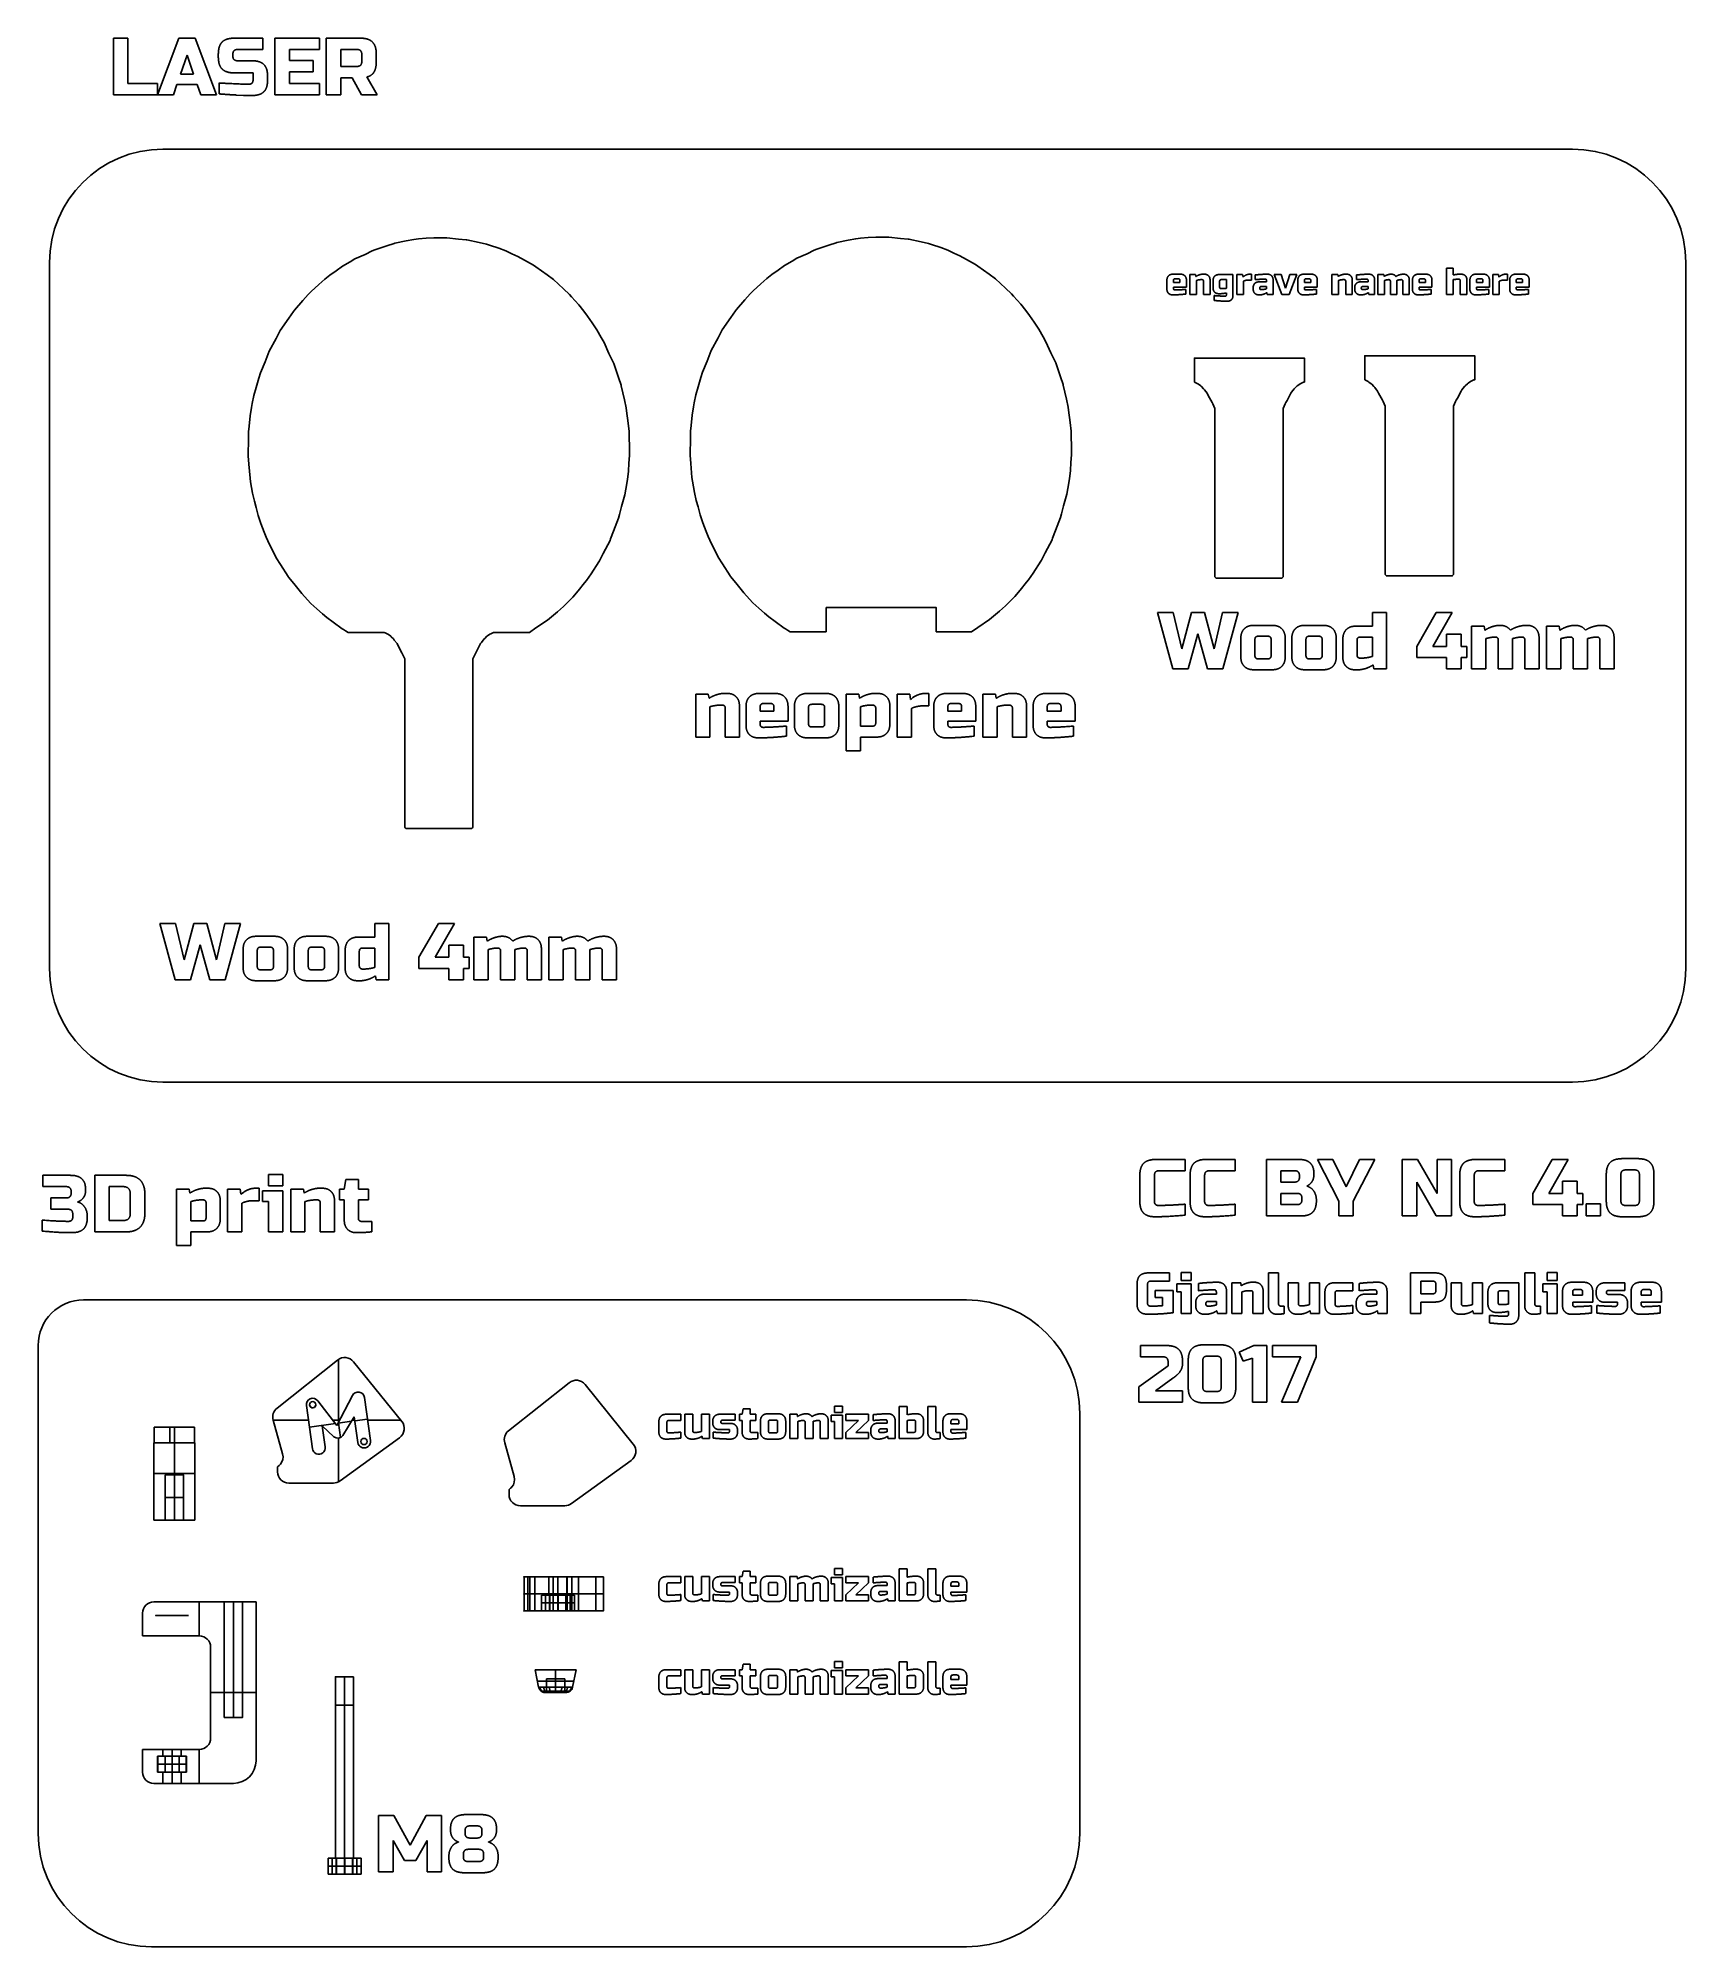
# Model space of a CAD drawing. Header units: millimetres. Extents: x -428 to 298, y -146 to 695.
import ezdxf

# ---------------------------------------------------------------- set-up
doc = ezdxf.new("R2010")
doc.units = ezdxf.units.MM
doc.header["$MEASUREMENT"] = 0
doc.layers.add('Predefinito', color=18, linetype='Continuous', true_color=0x000000)

msp = doc.modelspace()

# ---------------------------------------------------------------- linework, layer by layer
at = {"layer": 'Predefinito'}
for p, q in [((-394.87, 670), (-394.87, 694.9)), ((-394.87, 694.9), (-388.46, 694.9)), ((-388.46, 694.9), (-388.46, 674.98)), ((-375.38, 670), (-365.95, 694.9)), ((-365.95, 694.9), (-358.84, 694.9)), ((-358.84, 694.9), (-349.41, 670)), ((-341.5, 694.9), (-329.02, 694.9)), ((-329.02, 689.92), (-340.08, 689.92)), ((-329.02, 694.9), (-329.02, 689.92)), ((-323.73, 670), (-323.73, 694.9)), ((-323.73, 694.9), (-303.98, 694.9)), ((-303.98, 689.92), (-317.32, 689.92)), ((-317.32, 689.92), (-317.32, 685.12)), ((-303.98, 694.9), (-303.98, 689.92)), ((-301.07, 694.9), (-286.13, 694.9)), ((-301.07, 670), (-301.07, 694.9)), ((-287.56, 689.92), (-294.67, 689.92)), ((-294.67, 689.92), (-294.67, 682.45)), ((-362.39, 687.43), (-365.24, 679.07)), ((-359.55, 679.07), (-362.39, 687.43)), ((-348.62, 686.72), (-348.62, 687.79)), ((-342.22, 687.79), (-342.22, 687.07)), ((-340.08, 684.94), (-333.68, 684.94)), ((-317.32, 685.12), (-306.83, 685.12)), ((-306.83, 685.12), (-306.83, 680.14)), ((-294.67, 682.45), (-287.56, 682.45)), ((-285.42, 684.58), (-285.42, 687.79)), ((-279.02, 687.79), (-279.02, 684.58)), ((-388.46, 674.98), (-375.48, 674.98)), ((-375.48, 674.98), (-375.48, 670)), ((-366.84, 674.45), (-368.44, 670)), ((-357.95, 674.45), (-366.84, 674.45)), ((-365.24, 679.07), (-359.55, 679.07)), ((-356.35, 670), (-357.95, 674.45)), ((-348.3, 670.36), (-348.3, 675.16)), ((-333.32, 679.6), (-341.5, 679.6)), ((-333.32, 676.4), (-333.32, 679.6)), ((-326.92, 678.18), (-326.92, 676.4)), ((-306.83, 680.14), (-317.32, 680.14)), ((-317.32, 680.14), (-317.32, 674.98)), ((-317.32, 674.98), (-303.98, 674.98)), ((-303.98, 674.98), (-303.98, 670)), ((-289.69, 677.47), (-294.67, 677.47)), ((-294.67, 677.47), (-294.67, 670)), ((-285.6, 670), (-289.69, 677.47)), ((-283.11, 677.83), (-278.66, 670)), ((-375.48, 670), (-394.87, 670)), ((-368.44, 670), (-375.38, 670)), ((-349.41, 670), (-356.35, 670)), ((-337.52, 669.71), (-340.79, 669.86)), ((-303.98, 670), (-323.73, 670)), ((-294.67, 670), (-301.07, 670)), ((-278.66, 670), (-285.6, 670)), ((248, 646), (-373, 646)), ((-270.83, 604.57, 11), (-265.82, 605.63, 11)), ((-265.82, 605.63, 11), (-262.49, 606.26, 11)), ((-262.49, 606.26, 11), (-260.45, 606.47, 11)), ((-260.45, 606.47, 11), (-257.06, 606.83, 11)), ((-257.06, 606.83, 11), (-253.69, 607, 11)), ((-253.69, 607, 11), (-249.95, 606.98, 11)), ((-249.95, 606.98, 11), (-247.88, 606.97, 11)), ((-247.88, 606.97, 11), (-242.83, 606.41, 11)), ((-242.83, 606.41, 11), (-239.46, 606.11, 11)), ((-239.46, 606.11, 11), (-239.1, 606.07, 11)), ((-239.1, 606.07, 11), (-233.7, 604.88, 11)), ((-290.46, 596.42, 11), (-288.46, 597.62, 11)), ((-288.46, 597.62, 11), (-283.96, 599.65, 11)), ((-283.96, 599.65, 11), (-280.88, 601.16, 11)), ((-280.88, 601.16, 11), (-279.69, 601.7, 11)), ((-279.69, 601.7, 11), (-274.41, 603.41, 11)), ((-274.41, 603.41, 11), (-271.19, 604.49, 11)), ((-271.19, 604.49, 11), (-270.83, 604.57, 11)), ((-233.7, 604.88, 11), (-230.4, 604.12, 11)), ((-230.4, 604.12, 11), (-229.18, 603.71, 11)), ((-229.18, 603.71, 11), (-225.08, 602.34, 11)), ((-225.08, 602.34, 11), (-221.89, 601.14, 11)), ((-221.89, 601.14, 11), (-219.24, 599.93, 11)), ((-219.24, 599.93, 11), (-216.7, 598.77, 11)), ((-216.7, 598.77, 11), (-213.67, 597.14, 11)), ((-213.67, 597.14, 11), (-209.79, 594.85, 11)), ((-423, 596), (-423, 285)), ((-304.33, 586.42, 11), (-301.69, 588.73, 11)), ((-301.69, 588.73, 11), (-299.45, 590.42, 11)), ((-299.45, 590.42, 11), (-296.76, 592.46, 11)), ((-296.76, 592.46, 11), (-293.87, 594.39, 11)), ((-293.87, 594.39, 11), (-290.46, 596.42, 11)), ((-209.79, 594.85, 11), (-208.66, 594.19, 11)), ((-208.66, 594.19, 11), (-203.79, 590.58, 11)), ((-203.79, 590.58, 11), (-200.97, 588.54, 11)), ((72.01, 590.91), (75.31, 590.91)), ((74.4, 588.84), (72.91, 588.84)), ((79.42, 581.99), (79.42, 590.74)), ((79.42, 590.74), (81.98, 590.74)), ((81.98, 590.74), (82.15, 589.92)), ((85.12, 590.91), (85.87, 590.91)), ((92.35, 590.74), (98.46, 590.74)), ((98.46, 590.74), (98.46, 581.49)), ((100.15, 581.99), (100.15, 590.74)), ((100.15, 590.74), (102.72, 590.74)), ((102.72, 590.74), (102.88, 589.67)), ((105.85, 590.91), (106.6, 590.91)), ((106.6, 590.91), (106.6, 588.35)), ((108.21, 588.51), (108.21, 590.58)), ((119.93, 581.99), (116.62, 590.74)), ((116.62, 590.74), (119.68, 590.74)), ((119.68, 590.74), (121.58, 584.8)), ((121.58, 584.8), (123.48, 590.74)), ((126.53, 590.74), (123.23, 581.99)), ((123.48, 590.74), (126.53, 590.74)), ((129.68, 590.91), (132.98, 590.91)), ((132.07, 588.84), (130.59, 588.84)), ((142.08, 581.99), (142.08, 590.74)), ((142.08, 590.74), (144.64, 590.74)), ((144.64, 590.74), (144.81, 589.92)), ((147.78, 590.91), (148.53, 590.91)), ((152.94, 588.51), (152.94, 590.58)), ((162.35, 581.99), (162.35, 590.74)), ((162.35, 590.74), (164.91, 590.74)), ((164.91, 590.74), (165.07, 589.92)), ((168.05, 590.91), (168.21, 590.91)), ((173.5, 590.91), (173.66, 590.91)), ((180.18, 590.91), (183.48, 590.91)), ((182.57, 588.84), (181.09, 588.84)), ((192.59, 581.99), (192.59, 593.55)), ((192.59, 593.55), (195.48, 593.55)), ((195.48, 593.55), (195.48, 590.58)), ((198.04, 588.68), (197.46, 588.68)), ((198.29, 590.91), (199.03, 590.91)), ((205.51, 590.91), (208.81, 590.91)), ((207.9, 588.84), (206.42, 588.84)), ((212.93, 581.99), (212.93, 590.74)), ((212.93, 590.74), (215.49, 590.74)), ((215.49, 590.74), (215.65, 589.67)), ((218.63, 590.91), (219.37, 590.91)), ((219.37, 590.91), (219.37, 588.35)), ((223.04, 590.91), (226.35, 590.91)), ((225.44, 588.84), (223.95, 588.84)), ((298, 285), (298, 596)), ((-311.36, 579.37, 11), (-308.99, 582.02, 11)), ((-308.99, 582.02, 11), (-307.7, 583.24, 11)), ((-307.7, 583.24, 11), (-304.33, 586.42, 11)), ((-200.97, 588.54, 11), (-200.95, 588.52, 11)), ((-200.95, 588.52, 11), (-196.48, 584.42, 11)), ((-196.48, 584.42, 11), (-193.92, 582.01, 11)), ((-193.92, 582.01, 11), (-193.01, 580.99, 11)), ((-193.01, 580.99, 11), (-189.81, 577.38, 11)), ((69.36, 584.3), (69.36, 588.27)), ((72.25, 588.18), (72.25, 587.27)), ((72.25, 587.27), (75.06, 587.27)), ((77.95, 585.21), (72.25, 585.21)), ((72.25, 585.21), (72.25, 584.55)), ((75.06, 587.27), (75.06, 588.18)), ((77.62, 584.22), (77.62, 582.15)), ((77.95, 588.27), (77.95, 585.21)), ((82.32, 581.99), (79.42, 581.99)), ((82.32, 588.18), (82.32, 581.99)), ((84.88, 588.51), (84.3, 588.51)), ((85.46, 581.99), (85.46, 587.93)), ((88.35, 581.99), (85.46, 581.99)), ((88.35, 588.43), (88.35, 581.99)), ((89.7, 584.8), (89.7, 588.1)), ((90.2, 579.34), (90.2, 581.49)), ((92.76, 582.32), (92.18, 582.32)), ((92.59, 587.85), (92.59, 585.13)), ((93.17, 584.55), (93.58, 584.55)), ((95.57, 588.51), (93.25, 588.51)), ((95.57, 584.71), (95.57, 588.51)), ((95.57, 581.82), (95.57, 582.65)), ((103.05, 581.99), (100.15, 581.99)), ((103.05, 587.85), (103.05, 581.99)), ((106.6, 588.35), (105.19, 588.35)), ((107.38, 584.3), (107.38, 585.04)), ((109.86, 587.52), (113.25, 587.52)), ((110.44, 581.82), (109.86, 581.82)), ((110.27, 584.88), (110.27, 584.71)), ((113.25, 585.46), (110.85, 585.46)), ((110.85, 584.14), (111.26, 584.14)), ((113.25, 587.52), (113.25, 588.18)), ((113.25, 584.47), (113.25, 585.46)), ((113.58, 581.99), (113.41, 582.81)), ((116.14, 581.99), (113.58, 581.99)), ((116.14, 588.43), (116.14, 581.99)), ((123.23, 581.99), (119.93, 581.99)), ((127.03, 584.3), (127.03, 588.27)), ((129.92, 588.18), (129.92, 587.27)), ((129.92, 587.27), (132.73, 587.27)), ((135.62, 585.21), (129.92, 585.21)), ((129.92, 585.21), (129.92, 584.55)), ((132.73, 587.27), (132.73, 588.18)), ((135.29, 584.22), (135.29, 582.15)), ((135.62, 588.27), (135.62, 585.21)), ((144.98, 581.99), (142.08, 581.99)), ((144.98, 588.18), (144.98, 581.99)), ((147.54, 588.51), (146.96, 588.51)), ((148.12, 581.99), (148.12, 587.93)), ((151.01, 581.99), (148.12, 581.99)), ((151.01, 588.43), (151.01, 581.99)), ((152.11, 584.3), (152.11, 585.04)), ((154.59, 587.52), (157.98, 587.52)), ((155.17, 581.82), (154.59, 581.82)), ((155.01, 584.88), (155.01, 584.71)), ((157.98, 585.46), (155.58, 585.46)), ((155.58, 584.14), (156, 584.14)), ((157.98, 587.52), (157.98, 588.18)), ((157.98, 584.47), (157.98, 585.46)), ((158.31, 581.99), (158.15, 582.81)), ((160.87, 581.99), (158.31, 581.99)), ((160.87, 588.43), (160.87, 581.99)), ((165.24, 581.99), (162.35, 581.99)), ((165.24, 588.18), (165.24, 581.99)), ((167.22, 588.51), (167.14, 588.51)), ((167.8, 581.99), (167.8, 587.93)), ((170.69, 581.99), (167.8, 581.99)), ((170.69, 588.18), (170.69, 581.99)), ((172.67, 588.51), (172.59, 588.51)), ((173.25, 581.99), (173.25, 587.93)), ((176.14, 581.99), (173.25, 581.99)), ((176.14, 588.43), (176.14, 581.99)), ((177.54, 584.3), (177.54, 588.27)), ((180.43, 588.18), (180.43, 587.27)), ((180.43, 587.27), (183.24, 587.27)), ((186.13, 585.21), (180.43, 585.21)), ((180.43, 585.21), (180.43, 584.55)), ((183.24, 587.27), (183.24, 588.18)), ((185.8, 584.22), (185.8, 582.15)), ((186.13, 588.27), (186.13, 585.21)), ((195.48, 581.99), (192.59, 581.99)), ((195.48, 588.51), (195.48, 581.99)), ((198.62, 581.99), (198.62, 588.1)), ((201.51, 581.99), (198.62, 581.99)), ((201.51, 588.43), (201.51, 581.99)), ((202.86, 584.3), (202.86, 588.27)), ((205.76, 588.18), (205.76, 587.27)), ((205.76, 587.27), (208.56, 587.27)), ((211.46, 585.21), (205.76, 585.21)), ((205.76, 585.21), (205.76, 584.55)), ((208.56, 587.27), (208.56, 588.18)), ((211.13, 584.22), (211.13, 582.15)), ((211.46, 588.27), (211.46, 585.21)), ((215.82, 581.99), (212.93, 581.99)), ((215.82, 587.85), (215.82, 581.99)), ((219.37, 588.35), (217.97, 588.35)), ((220.4, 584.3), (220.4, 588.27)), ((223.29, 588.18), (223.29, 587.27)), ((223.29, 587.27), (226.1, 587.27)), ((228.99, 585.21), (223.29, 585.21)), ((223.29, 585.21), (223.29, 584.55)), ((226.1, 587.27), (226.1, 588.18)), ((228.66, 584.22), (228.66, 582.15)), ((228.99, 588.27), (228.99, 585.21)), ((-317.61, 571.48, 11), (-315.56, 574.44, 11)), ((-315.56, 574.44, 11), (-315.08, 575, 11)), ((-315.08, 575, 11), (-311.36, 579.37, 11)), ((-189.81, 577.38, 11), (-187.54, 574.64, 11)), ((-187.54, 574.64, 11), (-185.94, 572.42, 11)), ((-185.94, 572.42, 11), (-183.84, 569.5, 11)), ((-323.15, 562.59, 11), (-321.46, 565.8, 11)), ((-321.46, 565.8, 11), (-321.31, 566.08, 11)), ((-321.31, 566.08, 11), (-317.61, 571.48, 11)), ((-183.84, 569.5, 11), (-181.9, 566.47, 11)), ((-181.9, 566.47, 11), (-179.88, 562.97, 11)), ((-328.01, 552.34, 11), (-326.7, 555.76, 11)), ((-326.7, 555.76, 11), (-326.16, 557.05, 11)), ((-326.16, 557.05, 11), (-323.15, 562.59, 11)), ((-179.88, 562.97, 11), (-178.68, 560.88, 11)), ((-178.68, 560.88, 11), (-176.51, 556.04, 11)), ((-176.51, 556.04, 11), (-174.92, 552.76, 11)), ((-330.76, 545.1, 11), (-330.04, 547.48, 11)), ((-330.04, 547.48, 11), (-328.01, 552.34, 11)), ((-174.92, 552.76, 11), (-174.4, 551.6, 11)), ((-174.4, 551.6, 11), (-172.34, 545.43, 11)), ((-332.91, 537.49, 11), (-331.99, 541.06, 11)), ((-331.99, 541.06, 11), (-330.76, 545.1, 11)), ((-172.34, 545.43, 11), (-171.14, 541.96, 11)), ((-171.14, 541.96, 11), (-171.09, 541.79, 11)), ((-171.09, 541.79, 11), (-169.67, 535.6, 11)), ((-334.53, 528.45, 11), (-334.02, 532.12, 11)), ((-334.02, 532.12, 11), (-333.64, 533.96, 11)), ((-333.64, 533.96, 11), (-332.91, 537.49, 11)), ((-169.67, 535.6, 11), (-168.87, 531.99, 11)), ((-168.87, 531.99, 11), (-168.7, 530.7, 11)), ((-168.7, 530.7, 11), (-167.99, 525.23, 11)), ((-335.39, 518.05, 11), (-335.31, 521.76, 11)), ((-335.31, 521.76, 11), (-335.22, 522.52, 11)), ((-335.22, 522.52, 11), (-334.53, 528.45, 11)), ((-167.99, 525.23, 11), (-167.61, 521.54, 11)), ((-167.61, 521.54, 11), (-167.54, 519.2, 11)), ((-335.52, 511.34, 11), (-335.39, 518.05, 11)), ((-167.54, 519.2, 11), (-167.4, 514.69, 11)), ((-167.4, 514.69, 11), (-167.44, 510.98, 11)), ((-335.49, 510.95, 11), (-335.52, 511.34, 11)), ((-335.15, 507.26, 11), (-335.49, 510.95, 11)), ((-334.66, 501, 11), (-335.15, 507.26, 11)), ((-167.67, 507.64, 11), (-167.92, 504.11, 11)), ((-167.44, 510.98, 11), (-167.67, 507.64, 11)), ((-334.38, 499.44, 11), (-334.66, 501, 11)), ((-333.51, 494.5, 11), (-334.38, 499.44, 11)), ((-169.11, 496.18, 11), (-169.54, 493.65, 11)), ((-168.38, 500.44, 11), (-169.11, 496.18, 11)), ((-167.92, 504.11, 11), (-168.38, 500.44, 11)), ((-332.75, 490.88, 11), (-333.51, 494.5, 11)), ((-332, 488.17, 11), (-332.75, 490.88, 11)), ((-331.01, 484.6, 11), (-332, 488.17, 11)), ((-170.94, 488.58, 11), (-171.82, 485, 11)), ((-169.54, 493.65, 11), (-170.94, 488.58, 11)), ((-329.85, 481.12, 11), (-331.01, 484.6, 11)), ((-328.39, 477.31, 11), (-329.85, 481.12, 11)), ((-172.24, 483.45, 11), (-174.49, 477.71, 11)), ((-171.82, 485, 11), (-172.24, 483.45, 11)), ((-327.55, 475.12, 11), (-328.39, 477.31, 11)), ((-326, 471.83, 11), (-327.55, 475.12, 11)), ((-323.58, 467.02, 11), (-326, 471.83, 11)), ((-176, 473.66, 11), (-179, 467.82, 11)), ((-175.76, 474.27, 11), (-176, 473.66, 11)), ((-174.49, 477.71, 11), (-175.76, 474.27, 11)), ((-323.08, 466.01, 11), (-323.58, 467.02, 11)), ((-321.17, 462.96, 11), (-323.08, 466.01, 11)), ((-317.86, 457.73, 11), (-321.17, 462.96, 11)), ((-180.92, 464.19, 11), (-184.32, 458.96, 11)), ((-180.66, 464.59, 11), (-180.92, 464.19, 11)), ((-179, 467.82, 11), (-180.66, 464.59, 11)), ((-317.65, 457.46, 11), (-317.86, 457.73, 11)), ((-315.41, 454.69, 11), (-317.65, 457.46, 11)), ((-311.89, 450.18, 11), (-315.41, 454.69, 11)), ((-187.2, 454.91, 11), (-190.08, 451.35, 11)), ((-186.33, 455.98, 11), (-187.2, 454.91, 11)), ((-184.32, 458.96, 11), (-186.33, 455.98, 11)), ((-310.62, 448.85, 11), (-311.89, 450.18, 11)), ((-307.8, 445.88, 11), (-310.62, 448.85, 11)), ((-305.26, 443.44, 11), (-307.8, 445.88, 11)), ((-194.49, 446.56, 11), (-196.52, 444.49, 11)), ((-192.41, 448.67, 11), (-194.49, 446.56, 11)), ((-190.08, 451.35, 11), (-192.41, 448.67, 11)), ((-302.7, 441.24, 11), (-305.26, 443.44, 11)), ((-300.85, 439.65, 11), (-302.7, 441.24, 11)), ((-298.06, 437.57, 11), (-300.85, 439.65, 11)), ((-294, 434.74, 11), (-298.06, 437.57, 11)), ((-203.57, 438.46, 11), (-208.67, 435.04, 11)), ((-202.63, 439.24, 11), (-203.57, 438.46, 11)), ((-199.14, 442.15, 11), (-202.63, 439.24, 11)), ((-196.52, 444.49, 11), (-199.14, 442.15, 11)), ((72, 417), (65.24, 441.9)), ((65.24, 441.9), (72.18, 441.9)), ((72.18, 441.9), (75.91, 425.89)), ((75.91, 425.89), (80.18, 441.9)), ((80.18, 441.9), (85.87, 441.9)), ((85.87, 441.9), (90.14, 425.89)), ((90.14, 425.89), (93.88, 441.9)), ((93.88, 441.9), (100.81, 441.9)), ((100.81, 441.9), (94.05, 417)), ((159.87, 435.85), (159.87, 441.9)), ((159.87, 441.9), (166.09, 441.9)), ((166.09, 441.9), (166.09, 417)), ((179.4, 426.96), (187.93, 441.9)), ((195.05, 441.9), (186.51, 426.96)), ((187.93, 441.9), (195.05, 441.9)), ((-293.4, 434.31, 11), (-294, 434.74, 11)), ((-292.55, 433.79, 11), (-293.4, 434.31, 11)), ((-291.39, 433.08, 11), (-292.55, 433.79, 11)), ((-286.29, 433.08, 11), (-291.39, 433.08, 11)), ((-275.5, 433.08, 11), (-286.29, 433.08, 11)), ((-275.16, 432.91, 11), (-275.5, 433.08, 11)), ((-273.99, 432.34, 11), (-275.16, 432.91, 11)), ((-273.69, 432.12, 11), (-273.99, 432.34, 11)), ((-272.66, 431.39, 11), (-273.69, 432.12, 11)), ((-272.39, 431.12, 11), (-272.66, 431.39, 11)), ((-271.43, 430.2, 11), (-272.39, 431.12, 11)), ((-271.08, 429.74, 11), (-271.43, 430.2, 11)), ((-269.89, 428.17, 11), (-271.08, 429.74, 11)), ((-231.49, 430.2, 11), (-232.68, 428.63, 11)), ((-231.21, 430.47, 11), (-231.49, 430.2, 11)), ((-230.26, 431.39, 11), (-231.21, 430.47, 11)), ((-229.96, 431.61, 11), (-230.26, 431.39, 11)), ((-228.93, 432.34, 11), (-229.96, 431.61, 11)), ((-228.59, 432.51, 11), (-228.93, 432.34, 11)), ((-227.43, 433.08, 11), (-228.59, 432.51, 11)), ((-227.02, 433.08, 11), (-227.43, 433.08, 11)), ((-216.63, 433.08, 11), (-227.02, 433.08, 11)), ((-211.53, 433.08, 11), (-216.63, 433.08, 11)), ((-208.67, 435.04, 11), (-211.53, 433.08, 11)), ((83.03, 432.47), (78.76, 417)), ((87.29, 417), (83.03, 432.47)), ((101.92, 422.34), (101.92, 430.52)), ((107.61, 436.21), (115.79, 436.21)), ((108.14, 429.98), (108.14, 422.87)), ((113.84, 431.41), (109.57, 431.41)), ((115.26, 422.87), (115.26, 429.98)), ((121.48, 430.52), (121.48, 422.34)), ((124.4, 422.34), (124.4, 430.52)), ((130.1, 436.21), (138.28, 436.21)), ((130.63, 429.98), (130.63, 422.87)), ((136.32, 431.41), (132.05, 431.41)), ((137.74, 422.87), (137.74, 429.98)), ((143.97, 430.52), (143.97, 422.34)), ((146.89, 421.98), (146.89, 430.16)), ((152.58, 435.85), (159.87, 435.85)), ((153.11, 429.63), (153.11, 423.05)), ((159.87, 431.05), (154.53, 431.05)), ((159.87, 422.51), (159.87, 431.05)), ((192.56, 426.96), (192.56, 432.29)), ((192.56, 432.29), (198.96, 432.29)), ((198.96, 432.29), (198.96, 426.96)), ((203.62, 417), (203.62, 435.85)), ((203.62, 435.85), (209.13, 435.85)), ((209.13, 435.85), (209.49, 434.07)), ((209.84, 430.34), (209.84, 417)), ((214.11, 431.05), (213.93, 431.05)), ((215.36, 417), (215.36, 429.8)), ((215.89, 436.21), (216.25, 436.21)), ((221.58, 430.34), (221.58, 417)), ((225.85, 431.05), (225.67, 431.05)), ((227.09, 417), (227.09, 429.8)), ((227.63, 436.21), (227.98, 436.21)), ((233.32, 430.87), (233.32, 417)), ((236.67, 417), (236.67, 435.85)), ((236.67, 435.85), (242.18, 435.85)), ((242.18, 435.85), (242.54, 434.07)), ((242.9, 430.34), (242.9, 417)), ((247.17, 431.05), (246.99, 431.05)), ((248.41, 417), (248.41, 429.8)), ((248.94, 436.21), (249.3, 436.21)), ((254.63, 430.34), (254.63, 417)), ((258.9, 431.05), (258.73, 431.05)), ((260.15, 417), (260.15, 429.8)), ((260.68, 436.21), (261.04, 436.21)), ((266.37, 430.87), (266.37, 417)), ((-269.4, 427.25, 11), (-269.89, 428.17, 11)), ((-267.73, 424.14, 11), (-269.4, 427.25, 11)), ((-267.42, 423.51, 11), (-267.73, 424.14, 11)), ((-266.47, 421.5, 11), (-267.42, 423.51, 11)), ((-266.47, 403.89, 11), (-266.47, 421.5, 11)), ((-235.5, 423.51, 11), (-236.45, 421.5, 11)), ((-236.45, 421.5, 11), (-236.45, 397.08, 11)), ((-235.2, 424.14, 11), (-235.5, 423.51, 11)), ((-234.71, 425.05, 11), (-235.2, 424.14, 11)), ((-233.03, 428.17, 11), (-234.71, 425.05, 11)), ((-232.68, 428.63, 11), (-233.03, 428.17, 11)), ((109.57, 421.45), (113.84, 421.45)), ((132.05, 421.45), (136.32, 421.45)), ((154.36, 421.8), (155.6, 421.8)), ((179.4, 421.98), (179.4, 426.96)), ((192.56, 421.98), (179.4, 421.98)), ((186.51, 426.96), (192.56, 426.96)), ((192.56, 417), (192.56, 421.98)), ((198.96, 426.96), (201.45, 426.96)), ((201.45, 421.98), (198.96, 421.98)), ((198.96, 421.98), (198.96, 417)), ((201.45, 426.96), (201.45, 421.98)), ((78.76, 417), (72, 417)), ((94.05, 417), (87.29, 417)), ((115.79, 416.64), (107.61, 416.64)), ((138.28, 416.64), (130.1, 416.64)), ((153.82, 416.64), (152.22, 416.64)), ((160.58, 417), (160.23, 418.78)), ((166.09, 417), (160.58, 417)), ((198.96, 417), (192.56, 417)), ((209.84, 417), (203.62, 417)), ((221.58, 417), (215.36, 417)), ((233.32, 417), (227.09, 417)), ((242.9, 417), (236.67, 417)), ((254.63, 417), (248.41, 417)), ((266.37, 417), (260.15, 417)), ((-266.47, 400.66, 11), (-266.47, 403.89, 11)), ((-138.22, 387), (-138.22, 405.85)), ((-138.22, 405.85), (-132.71, 405.85)), ((-132.71, 405.85), (-132.35, 404.07)), ((-125.95, 406.21), (-124.35, 406.21)), ((-110.4, 406.21), (-103.29, 406.21)), ((-89.09, 406.21), (-80.91, 406.21)), ((-71.95, 380.95), (-71.95, 405.85)), ((-71.95, 405.85), (-66.43, 405.85)), ((-66.43, 405.85), (-66.08, 404.07)), ((-59.68, 406.21), (-58.07, 406.21)), ((-49.46, 387), (-49.46, 405.85)), ((-49.46, 405.85), (-43.95, 405.85)), ((-43.95, 405.85), (-43.59, 403.54)), ((-37.19, 406.21), (-35.59, 406.21)), ((-35.59, 406.21), (-35.59, 400.7)), ((-27.68, 406.21), (-20.57, 406.21)), ((-11.71, 387), (-11.71, 405.85)), ((-11.71, 405.85), (-6.2, 405.85)), ((-6.2, 405.85), (-5.84, 404.07)), ((0.56, 406.21), (2.16, 406.21)), ((16.11, 406.21), (23.22, 406.21)), ((-266.47, 396.44, 11), (-266.47, 400.66, 11)), ((-266.47, 388.24, 11), (-266.47, 396.44, 11)), ((-236.45, 397.08, 11), (-236.45, 396.44, 11)), ((-236.45, 396.44, 11), (-236.45, 380.14, 11)), ((-132, 400.34), (-132, 387)), ((-126.48, 401.05), (-127.73, 401.05)), ((-125.24, 387), (-125.24, 399.8)), ((-119.01, 400.87), (-119.01, 387)), ((-116.09, 391.98), (-116.09, 400.52)), ((-109.87, 400.34), (-109.87, 398.38)), ((-109.87, 398.38), (-103.82, 398.38)), ((-105.24, 401.76), (-108.45, 401.76)), ((-103.82, 398.38), (-103.82, 400.34)), ((-97.6, 400.52), (-97.6, 393.94)), ((-94.78, 392.34), (-94.78, 400.52)), ((-88.56, 399.98), (-88.56, 392.87)), ((-82.87, 401.41), (-87.14, 401.41)), ((-81.45, 392.87), (-81.45, 399.98)), ((-75.22, 400.52), (-75.22, 392.34)), ((-65.72, 400.34), (-65.72, 391.8)), ((-60.21, 401.05), (-61.45, 401.05)), ((-58.96, 393.22), (-58.96, 399.8)), ((-52.74, 400.87), (-52.74, 392.69)), ((-43.24, 399.63), (-43.24, 387)), ((-35.59, 400.7), (-38.61, 400.7)), ((-33.38, 391.98), (-33.38, 400.52)), ((-27.15, 400.34), (-27.15, 398.38)), ((-27.15, 398.38), (-21.1, 398.38)), ((-22.53, 401.76), (-25.73, 401.76)), ((-21.1, 398.38), (-21.1, 400.34)), ((-14.88, 400.52), (-14.88, 393.94)), ((-5.49, 400.34), (-5.49, 387)), ((0.03, 401.05), (-1.22, 401.05)), ((1.27, 387), (1.27, 399.8)), ((7.5, 400.87), (7.5, 387)), ((10.42, 391.98), (10.42, 400.52)), ((16.64, 400.34), (16.64, 398.38)), ((16.64, 398.38), (22.69, 398.38)), ((21.27, 401.76), (18.06, 401.76)), ((22.69, 398.38), (22.69, 400.34)), ((28.91, 400.52), (28.91, 393.94)), ((-266.47, 371.1, 11), (-266.47, 388.24, 11)), ((-132, 387), (-138.22, 387)), ((-119.01, 387), (-125.24, 387)), ((-97.6, 393.94), (-109.87, 393.94)), ((-109.87, 393.94), (-109.87, 392.51)), ((-98.31, 391.8), (-98.31, 387.36)), ((-87.14, 391.45), (-82.87, 391.45)), ((-65.72, 391.8), (-60.39, 391.8)), ((-65.72, 387), (-65.72, 380.95)), ((-58.43, 387), (-65.72, 387)), ((-43.24, 387), (-49.46, 387)), ((-14.88, 393.94), (-27.15, 393.94)), ((-27.15, 393.94), (-27.15, 392.51)), ((-15.59, 391.8), (-15.59, 387.36)), ((-5.49, 387), (-11.71, 387)), ((7.5, 387), (1.27, 387)), ((28.91, 393.94), (16.64, 393.94)), ((16.64, 393.94), (16.64, 392.51)), ((28.2, 391.8), (28.2, 387.36)), ((-236.45, 380.14, 11), (-236.45, 371.1, 11)), ((-80.91, 386.64), (-89.09, 386.64)), ((-65.72, 380.95), (-71.95, 380.95)), ((-266.47, 351.65, 11), (-266.47, 371.1, 11)), ((-236.45, 371.1, 11), (-236.45, 347.25, 11)), ((-266.47, 347.25, 11), (-266.47, 351.65, 11)), ((-266.22, 347.01, 11), (-266.47, 347.25, 11)), ((-265.92, 346.71, 11), (-266.22, 347.01, 11)), ((-258.67, 346.71, 11), (-265.92, 346.71, 11)), ((-251.98, 346.71, 11), (-258.67, 346.71, 11)), ((-247.72, 346.71, 11), (-251.98, 346.71, 11)), ((-246.68, 346.71, 11), (-247.72, 346.71, 11)), ((-244.02, 346.71, 11), (-246.68, 346.71, 11)), ((-241.05, 346.71, 11), (-244.02, 346.71, 11)), ((-237.02, 346.71, 11), (-241.05, 346.71, 11)), ((-236.98, 346.71, 11), (-237.02, 346.71, 11)), ((-236.97, 346.72, 11), (-236.98, 346.71, 11)), ((-236.98, 346.71, 11), (-236.98, 346.71, 11)), ((-236.67, 347.02, 11), (-236.97, 346.72, 11)), ((-236.45, 347.25, 11), (-236.67, 347.02, 11)), ((-367.6, 280), (-374.36, 304.9)), ((-374.36, 304.9), (-367.42, 304.9)), ((-367.42, 304.9), (-363.68, 288.89)), ((-363.68, 288.89), (-359.42, 304.9)), ((-359.42, 304.9), (-353.72, 304.9)), ((-353.72, 304.9), (-349.46, 288.89)), ((-349.46, 288.89), (-345.72, 304.9)), ((-345.72, 304.9), (-338.79, 304.9)), ((-338.79, 304.9), (-345.54, 280)), ((-279.73, 298.85), (-279.73, 304.9)), ((-279.73, 304.9), (-273.5, 304.9)), ((-273.5, 304.9), (-273.5, 280)), ((-260.2, 289.96), (-251.66, 304.9)), ((-244.55, 304.9), (-253.09, 289.96)), ((-251.66, 304.9), (-244.55, 304.9)), ((-356.57, 295.47), (-360.84, 280)), ((-352.3, 280), (-356.57, 295.47)), ((-331.99, 299.21), (-323.81, 299.21)), ((-325.76, 294.41), (-330.03, 294.41)), ((-309.5, 299.21), (-301.32, 299.21)), ((-303.28, 294.41), (-307.55, 294.41)), ((-287.02, 298.85), (-279.73, 298.85)), ((-247.04, 289.96), (-247.04, 295.29)), ((-247.04, 295.29), (-240.64, 295.29)), ((-240.64, 295.29), (-240.64, 289.96)), ((-235.98, 280), (-235.98, 298.85)), ((-235.98, 298.85), (-230.47, 298.85)), ((-230.47, 298.85), (-230.11, 297.07)), ((-223.71, 299.21), (-223.35, 299.21)), ((-211.97, 299.21), (-211.62, 299.21)), ((-202.93, 280), (-202.93, 298.85)), ((-202.93, 298.85), (-197.41, 298.85)), ((-197.41, 298.85), (-197.06, 297.07)), ((-190.66, 299.21), (-190.3, 299.21)), ((-178.92, 299.21), (-178.56, 299.21)), ((-337.68, 285.34), (-337.68, 293.52)), ((-331.45, 292.98), (-331.45, 285.87)), ((-324.34, 285.87), (-324.34, 292.98)), ((-318.11, 293.52), (-318.11, 285.34)), ((-315.19, 285.34), (-315.19, 293.52)), ((-308.97, 292.98), (-308.97, 285.87)), ((-301.85, 285.87), (-301.85, 292.98)), ((-295.63, 293.52), (-295.63, 285.34)), ((-292.71, 284.98), (-292.71, 293.16)), ((-286.49, 292.63), (-286.49, 286.05)), ((-279.73, 294.05), (-285.06, 294.05)), ((-279.73, 285.51), (-279.73, 294.05)), ((-260.2, 284.98), (-260.2, 289.96)), ((-253.09, 289.96), (-247.04, 289.96)), ((-240.64, 289.96), (-238.15, 289.96)), ((-238.15, 289.96), (-238.15, 284.98)), ((-229.75, 293.34), (-229.75, 280)), ((-225.49, 294.05), (-225.66, 294.05)), ((-224.24, 280), (-224.24, 292.8)), ((-218.02, 293.34), (-218.02, 280)), ((-213.75, 294.05), (-213.93, 294.05)), ((-212.5, 280), (-212.5, 292.8)), ((-206.28, 293.87), (-206.28, 280)), ((-196.7, 293.34), (-196.7, 280)), ((-192.43, 294.05), (-192.61, 294.05)), ((-191.19, 280), (-191.19, 292.8)), ((-184.96, 293.34), (-184.96, 280)), ((-180.7, 294.05), (-180.87, 294.05)), ((-179.45, 280), (-179.45, 292.8)), ((-173.22, 293.87), (-173.22, 280)), ((-360.84, 280), (-367.6, 280)), ((-345.54, 280), (-352.3, 280)), ((-323.81, 279.64), (-331.99, 279.64)), ((-330.03, 284.45), (-325.76, 284.45)), ((-301.32, 279.64), (-309.5, 279.64)), ((-307.55, 284.45), (-303.28, 284.45)), ((-285.78, 279.64), (-287.38, 279.64)), ((-285.24, 284.8), (-284, 284.8)), ((-279.02, 280), (-279.37, 281.78)), ((-273.5, 280), (-279.02, 280)), ((-247.04, 284.98), (-260.2, 284.98)), ((-247.04, 280), (-247.04, 284.98)), ((-240.64, 280), (-247.04, 280)), ((-238.15, 284.98), (-240.64, 284.98)), ((-240.64, 284.98), (-240.64, 280)), ((-229.75, 280), (-235.98, 280)), ((-218.02, 280), (-224.24, 280)), ((-206.28, 280), (-212.5, 280)), ((-196.7, 280), (-202.93, 280)), ((-184.96, 280), (-191.19, 280)), ((-173.22, 280), (-179.45, 280)), ((-373, 235), (248, 235)), ((-425.93, 188.92), (-425.93, 193.9)), ((-425.93, 193.9), (-413.84, 193.9)), ((-403.05, 169), (-403.05, 193.9)), ((-403.05, 193.9), (-389.18, 193.9)), ((-326.47, 194.25), (-320.25, 194.25)), ((-326.47, 189.28), (-326.47, 194.25)), ((-320.25, 194.25), (-320.25, 189.28)), ((57.42, 182.4), (57.42, 193.79)), ((63.83, 193.79), (63.83, 182.4)), ((64.54, 200.9), (77.34, 200.9)), ((77.34, 195.92), (65.96, 195.92)), ((77.34, 200.9), (77.34, 195.92)), ((79.57, 182.4), (79.57, 193.79)), ((85.97, 193.79), (85.97, 182.4)), ((86.68, 200.9), (99.49, 200.9)), ((99.49, 195.92), (88.11, 195.92)), ((99.49, 200.9), (99.49, 195.92)), ((113.17, 200.9), (127.4, 200.9)), ((113.17, 176), (113.17, 200.9)), ((125.62, 195.92), (119.57, 195.92)), ((119.57, 195.92), (119.57, 190.94)), ((127.75, 193.07), (127.75, 193.79)), ((135.66, 200.9), (142.42, 200.9)), ((145.08, 182.58), (135.66, 200.9)), ((142.42, 200.9), (148.28, 188.8)), ((148.28, 188.8), (154.15, 200.9)), ((160.91, 200.9), (151.49, 182.58)), ((154.15, 200.9), (160.91, 200.9)), ((173.07, 176), (173.07, 200.9)), ((173.07, 200.9), (179.83, 200.9)), ((179.83, 200.9), (188.36, 185.96)), ((188.36, 185.96), (188.36, 200.9)), ((188.36, 200.9), (194.77, 200.9)), ((194.77, 200.9), (194.77, 176)), ((198.36, 182.4), (198.36, 193.79)), ((204.77, 193.79), (204.77, 182.4)), ((205.48, 200.9), (218.28, 200.9)), ((218.28, 195.92), (206.9, 195.92)), ((218.28, 200.9), (218.28, 195.92)), ((230.54, 185.96), (239.07, 200.9)), ((246.19, 200.9), (237.65, 185.96)), ((239.07, 200.9), (246.19, 200.9)), ((262.96, 182.76), (262.96, 194.14)), ((269.36, 194.14), (269.36, 182.76)), ((270.07, 201.25), (276.83, 201.25)), ((275.41, 196.28), (271.5, 196.28)), ((277.54, 182.76), (277.54, 194.14)), ((283.95, 194.14), (283.95, 182.76)), ((-415.62, 188.92), (-425.93, 188.92)), ((-413.48, 186.07), (-413.48, 186.79)), ((-390.6, 188.92), (-396.65, 188.92)), ((-396.65, 188.92), (-396.65, 173.98)), ((-387.4, 177.18), (-387.4, 185.72)), ((-381, 185.72), (-381, 177.18)), ((-367, 162.95), (-367, 187.85)), ((-367, 187.85), (-361.49, 187.85)), ((-361.49, 187.85), (-361.13, 186.07)), ((-354.73, 188.21), (-353.13, 188.21)), ((-344.52, 169), (-344.52, 187.85)), ((-344.52, 187.85), (-339, 187.85)), ((-339, 187.85), (-338.65, 185.54)), ((-332.25, 188.21), (-330.64, 188.21)), ((-330.64, 188.21), (-330.64, 182.7)), ((-329.14, 182.34), (-329.14, 187.14)), ((-329.14, 187.14), (-320.25, 187.14)), ((-320.25, 189.28), (-326.47, 189.28)), ((-320.25, 187.14), (-320.25, 169)), ((-316.67, 169), (-316.67, 187.85)), ((-316.67, 187.85), (-311.15, 187.85)), ((-311.15, 187.85), (-310.8, 186.07)), ((-304.39, 188.21), (-302.79, 188.21)), ((-295.25, 183.05), (-295.25, 187.85)), ((-295.25, 187.85), (-293.12, 187.85)), ((-293.12, 187.85), (-292.4, 192.12)), ((-292.4, 192.12), (-286.89, 192.12)), ((-286.89, 192.12), (-286.89, 187.85)), ((-286.89, 187.85), (-282.44, 187.85)), ((-282.44, 187.85), (-282.44, 183.05)), ((119.57, 190.94), (125.62, 190.94)), ((126.68, 185.96), (119.57, 185.96)), ((119.57, 185.96), (119.57, 180.98)), ((188.01, 176), (179.47, 190.94)), ((179.47, 190.94), (179.47, 176)), ((230.54, 180.98), (230.54, 185.96)), ((237.65, 185.96), (243.7, 185.96)), ((243.7, 185.96), (243.7, 191.29)), ((243.7, 191.29), (250.1, 191.29)), ((250.1, 191.29), (250.1, 185.96)), ((250.1, 185.96), (252.59, 185.96)), ((252.59, 185.96), (252.59, 180.98)), ((-422.38, 178.96), (-422.38, 183.94)), ((-422.38, 183.94), (-415.62, 183.94)), ((-414.91, 178.96), (-422.38, 178.96)), ((-412.77, 175.4), (-412.77, 176.83)), ((-360.77, 182.34), (-360.77, 173.8)), ((-355.26, 183.05), (-356.51, 183.05)), ((-354.02, 175.22), (-354.02, 181.8)), ((-347.79, 182.87), (-347.79, 174.69)), ((-338.29, 181.63), (-338.29, 169)), ((-330.64, 182.7), (-333.67, 182.7)), ((-326.47, 182.34), (-329.14, 182.34)), ((-326.47, 169), (-326.47, 182.34)), ((-310.44, 182.34), (-310.44, 169)), ((-304.93, 183.05), (-306.17, 183.05)), ((-303.68, 169), (-303.68, 181.8)), ((-297.46, 182.87), (-297.46, 169)), ((-293.12, 183.05), (-295.25, 183.05)), ((-293.12, 173.98), (-293.12, 183.05)), ((-282.44, 183.05), (-286.89, 183.05)), ((-286.89, 183.05), (-286.89, 174.87)), ((77.34, 181.16), (77.34, 176.36)), ((99.49, 181.16), (99.49, 176.36)), ((119.57, 180.98), (126.68, 180.98)), ((128.82, 183.12), (128.82, 183.83)), ((145.08, 176), (145.08, 182.58)), ((151.49, 182.58), (151.49, 176)), ((218.28, 181.16), (218.28, 176.36)), ((243.7, 180.98), (230.54, 180.98)), ((243.7, 176), (243.7, 180.98)), ((252.59, 180.98), (250.1, 180.98)), ((250.1, 180.98), (250.1, 176)), ((254.05, 181.34), (260.45, 181.34)), ((254.05, 176), (254.05, 181.34)), ((260.45, 181.34), (260.45, 176)), ((271.5, 180.62), (275.41, 180.62)), ((-426.29, 169.36), (-426.29, 174.16)), ((-406.37, 175.76), (-406.37, 175.4)), ((-389.18, 169), (-403.05, 169)), ((-396.65, 173.98), (-390.6, 173.98)), ((-360.77, 173.8), (-355.44, 173.8)), ((-360.77, 169), (-360.77, 162.95)), ((-353.48, 169), (-360.77, 169)), ((-338.29, 169), (-344.52, 169)), ((-320.25, 169), (-326.47, 169)), ((-310.44, 169), (-316.67, 169)), ((-297.46, 169), (-303.68, 169)), ((-285.64, 173.62), (-281.02, 173.62)), ((-281.02, 173.62), (-281.02, 169)), ((128.46, 176), (113.17, 176)), ((151.49, 176), (145.08, 176)), ((179.47, 176), (173.07, 176)), ((194.77, 176), (188.01, 176)), ((250.1, 176), (243.7, 176)), ((260.45, 176), (254.05, 176)), ((276.83, 175.64), (270.07, 175.64)), ((-360.77, 162.95), (-367, 162.95)), ((56.18, 137.57), (56.18, 145.77)), ((60.8, 145.77), (60.8, 137.57)), ((61.31, 150.9), (70.53, 150.9)), ((70.53, 147.31), (62.33, 147.31)), ((64.13, 140.13), (64.13, 143.21)), ((64.13, 143.21), (72.07, 143.21)), ((70.53, 150.9), (70.53, 147.31)), ((72.07, 143.21), (72.07, 133.34)), ((73.68, 142.57), (73.68, 146.03)), ((73.68, 146.03), (80.09, 146.03)), ((75.6, 151.15), (80.09, 151.15)), ((75.6, 147.56), (75.6, 151.15)), ((80.09, 147.56), (75.6, 147.56)), ((80.09, 151.15), (80.09, 147.56)), ((80.09, 146.03), (80.09, 132.96)), ((83.31, 143.08), (83.31, 146.28)), ((97.9, 132.96), (97.9, 146.54)), ((97.9, 146.54), (101.87, 146.54)), ((101.87, 146.54), (102.13, 145.26)), ((106.36, 143.08), (105.46, 143.08)), ((106.74, 146.8), (107.9, 146.8)), ((114.1, 136.55), (114.1, 150.9)), ((114.1, 150.9), (118.58, 150.9)), ((118.58, 150.9), (118.58, 137.19)), ((122.8, 136.55), (122.8, 146.54)), ((122.8, 146.54), (127.29, 146.54)), ((127.29, 146.54), (127.29, 137.31)), ((132.16, 136.93), (132.16, 146.54)), ((132.16, 146.54), (136.64, 146.54)), ((136.64, 146.54), (136.64, 132.96)), ((143.09, 146.54), (151.29, 146.54)), ((151.29, 143.08), (144.5, 143.08)), ((151.29, 146.54), (151.29, 143.08)), ((154.03, 143.08), (154.03, 146.28)), ((176.61, 150.9), (187.37, 150.9)), ((176.61, 132.96), (176.61, 150.9)), ((186.35, 147.31), (181.22, 147.31)), ((181.22, 147.31), (181.22, 141.67)), ((187.88, 143.21), (187.88, 145.77)), ((192.5, 145.77), (192.5, 143.21)), ((194.6, 136.55), (194.6, 146.54)), ((194.6, 146.54), (199.09, 146.54)), ((199.09, 146.54), (199.09, 137.31)), ((203.96, 136.93), (203.96, 146.54)), ((203.96, 146.54), (208.44, 146.54)), ((208.44, 146.54), (208.44, 132.96)), ((214.89, 146.54), (224.37, 146.54)), ((219.88, 143.08), (216.3, 143.08)), ((219.88, 137.19), (219.88, 143.08)), ((224.37, 146.54), (224.37, 132.19)), ((227, 136.55), (227, 150.9)), ((227, 150.9), (231.49, 150.9)), ((231.49, 150.9), (231.49, 137.19)), ((234.93, 142.57), (234.93, 146.03)), ((234.93, 146.03), (241.34, 146.03)), ((236.86, 151.15), (241.34, 151.15)), ((236.86, 147.56), (236.86, 151.15)), ((241.34, 147.56), (236.86, 147.56)), ((241.34, 151.15), (241.34, 147.56)), ((241.34, 146.03), (241.34, 132.96)), ((247.77, 146.8), (252.89, 146.8)), ((251.48, 143.59), (249.18, 143.59)), ((262.35, 146.54), (271.06, 146.54)), ((271.06, 143.21), (263.89, 143.21)), ((271.06, 146.54), (271.06, 143.21)), ((277.99, 146.8), (283.11, 146.8)), ((281.7, 143.59), (279.4, 143.59)), ((-408, 139), (-19, 139)), ((67.46, 140.13), (64.13, 140.13)), ((67.46, 136.42), (67.46, 140.13)), ((75.6, 142.57), (73.68, 142.57)), ((75.6, 132.96), (75.6, 142.57)), ((82.03, 136.55), (82.03, 137.7)), ((85.87, 141.54), (91.13, 141.54)), ((86.52, 137.44), (86.52, 137.19)), ((91.13, 138.34), (87.41, 138.34)), ((87.41, 136.29), (88.05, 136.29)), ((91.13, 141.54), (91.13, 142.57)), ((91.13, 136.8), (91.13, 138.34)), ((95.61, 142.95), (95.61, 132.96)), ((102.39, 142.57), (102.39, 132.96)), ((107.26, 132.96), (107.26, 142.18)), ((111.74, 142.95), (111.74, 132.96)), ((119.48, 136.29), (121.02, 136.29)), ((121.02, 136.29), (121.02, 132.96)), ((128.18, 136.42), (129.08, 136.42)), ((138.99, 136.55), (138.99, 142.44)), ((143.47, 142.05), (143.47, 137.06)), ((151.29, 136.55), (151.29, 133.21)), ((152.74, 136.55), (152.74, 137.7)), ((156.59, 141.54), (161.84, 141.54)), ((157.23, 137.44), (157.23, 137.19)), ((161.84, 138.34), (158.12, 138.34)), ((158.12, 136.29), (158.77, 136.29)), ((161.84, 141.54), (161.84, 142.57)), ((161.84, 136.8), (161.84, 138.34)), ((166.33, 142.95), (166.33, 132.96)), ((181.22, 141.67), (186.35, 141.67)), ((187.37, 138.08), (181.22, 138.08)), ((181.22, 138.08), (181.22, 132.96)), ((199.99, 136.42), (200.88, 136.42)), ((210.79, 137.31), (210.79, 142.44)), ((215.27, 142.05), (215.27, 137.83)), ((216.17, 136.93), (216.81, 136.93)), ((232.38, 136.29), (233.92, 136.29)), ((233.92, 136.29), (233.92, 132.96)), ((236.86, 142.57), (234.93, 142.57)), ((236.86, 132.96), (236.86, 142.57)), ((243.67, 136.55), (243.67, 142.7)), ((248.15, 142.57), (248.15, 141.16)), ((248.15, 141.16), (252.51, 141.16)), ((256.99, 137.95), (248.15, 137.95)), ((248.15, 137.95), (248.15, 136.93)), ((252.51, 141.16), (252.51, 142.57)), ((256.48, 136.42), (256.48, 133.21)), ((256.99, 142.7), (256.99, 137.95)), ((258.51, 141.8), (258.51, 142.7)), ((258.76, 133.21), (258.76, 136.55)), ((267.86, 137.95), (262.35, 137.95)), ((263.89, 141.41), (268.5, 141.41)), ((267.86, 137.06), (267.86, 137.95)), ((272.34, 137.57), (272.34, 136.55)), ((273.89, 136.55), (273.89, 142.7)), ((278.37, 142.57), (278.37, 141.16)), ((278.37, 141.16), (282.73, 141.16)), ((287.21, 137.95), (278.37, 137.95)), ((278.37, 137.95), (278.37, 136.93)), ((282.73, 141.16), (282.73, 142.57)), ((286.7, 136.42), (286.7, 133.21)), ((287.21, 142.7), (287.21, 137.95)), ((80.09, 132.96), (75.6, 132.96)), ((86.77, 132.7), (85.87, 132.7)), ((91.64, 132.96), (91.38, 134.24)), ((95.61, 132.96), (91.64, 132.96)), ((102.39, 132.96), (97.9, 132.96)), ((111.74, 132.96), (107.26, 132.96)), ((127.8, 132.7), (126.65, 132.7)), ((132.67, 132.96), (132.41, 134.24)), ((136.64, 132.96), (132.67, 132.96)), ((157.48, 132.7), (156.59, 132.7)), ((162.35, 132.96), (162.1, 134.24)), ((166.33, 132.96), (162.35, 132.96)), ((181.22, 132.96), (176.61, 132.96)), ((199.6, 132.7), (198.45, 132.7)), ((204.47, 132.96), (204.21, 134.24)), ((208.44, 132.96), (204.47, 132.96)), ((211.56, 128.86), (211.56, 132.19)), ((215.53, 133.47), (214.63, 133.47)), ((219.88, 132.7), (219.88, 133.98)), ((241.34, 132.96), (236.86, 132.96)), ((-428, -96), (-428, 119)), ((57.75, 113.92), (57.75, 118.9)), ((57.75, 118.9), (69.13, 118.9)), ((85.84, 119.25), (92.6, 119.25)), ((101.13, 116.05), (107.71, 118.9)), ((107.71, 118.9), (113.4, 118.9)), ((113.4, 118.9), (113.4, 94)), ((115.91, 118.9), (135.12, 118.9)), ((115.91, 113.92), (115.91, 118.9)), ((135.12, 118.9), (135.12, 113.92)), ((-296.04, 112.53), (-322.74, 91.32)), ((-296.04, 112.53, 2), (-322.74, 91.32, 2)), ((-296.04, 112.53, 1), (-322.74, 91.32, 1)), ((-296.04, 112.53), (-296.04, 112.53, 2)), ((-295.65, 112.82), (-295.65, 85.06)), ((-295.65, 112.82, 2), (-295.65, 85.06, 2)), ((-292.39, 113.59), (-292.39, 113.59, 2)), ((-267.79, 85.51), (-289.05, 111.77)), ((-289.05, 111.77), (-289.05, 111.77, 2)), ((-267.79, 85.51, 2), (-289.05, 111.77, 2)), ((-267.79, 85.51, 1), (-289.05, 111.77, 1)), ((57.04, 100.76), (69.85, 110.01)), ((67.71, 113.92), (57.75, 113.92)), ((69.85, 110.01), (69.85, 111.79)), ((76.25, 111.79), (76.25, 111.07)), ((78.73, 100.76), (78.73, 112.14)), ((85.13, 112.14), (85.13, 100.76)), ((91.18, 114.28), (87.26, 114.28)), ((93.31, 100.76), (93.31, 112.14)), ((99.71, 112.14), (99.71, 100.76)), ((102.9, 111.96), (101.13, 116.05)), ((107, 113.39), (102.9, 111.96)), ((107, 94), (107, 113.39)), ((128.36, 113.92), (115.91, 113.92)), ((119.83, 94), (128.36, 113.92)), ((135.12, 113.92), (126.94, 94)), ((-309.39, 101.93), (-309.39, 101.93, 2)), ((-194.04, 102.53), (-220.74, 81.32)), ((-194.04, 102.53, 6), (-220.74, 81.32, 6)), ((-194.04, 102.53), (-194.04, 102.53, 6)), ((-165.79, 75.51), (-187.05, 101.77)), ((-187.05, 101.77), (-187.05, 101.77, 6)), ((-165.79, 75.51, 6), (-187.05, 101.77, 6)), ((71.98, 104.49), (64.33, 98.98)), ((-308.35, 93.18, 2), (-308.35, 93.18, 4)), ((-308.11, 95.45, 2), (-308.11, 95.45, 4)), ((-306.67, 94.18, 2), (-306.67, 94.18, 4)), ((-305.67, 92.5, 2), (-305.67, 92.5, 4)), ((-296.33, 83.73), (-304.77, 94.58)), ((-296.33, 83.73, 4), (-304.77, 94.58, 4)), ((-296.33, 83.73, 2), (-304.77, 94.58, 2)), ((-304.77, 94.58, 2), (-304.77, 94.58, 4)), ((-289.54, 96.91), (-296.33, 83.73)), ((-289.54, 96.91, 4), (-296.33, 83.73, 4)), ((-289.54, 96.91, 2), (-296.33, 83.73, 2)), ((-289.54, 96.91, 2), (-289.54, 96.91, 4)), ((-286.55, 98.4, 2), (-286.55, 98.4, 4)), ((-281.59, 77.01), (-284.23, 96)), ((-281.59, 77.01, 4), (-284.23, 96, 4)), ((-281.59, 77.01, 2), (-284.23, 96, 2)), ((-284.23, 96, 2), (-284.23, 96, 4)), ((-278.42, 98.64), (-278.42, 98.64, 2)), ((57.04, 94), (57.04, 100.76)), ((76.25, 94), (57.04, 94)), ((64.33, 98.98), (76.25, 98.98)), ((76.25, 98.98), (76.25, 94)), ((92.6, 93.64), (85.84, 93.64)), ((87.26, 98.62), (91.18, 98.62)), ((113.4, 94), (107, 94)), ((126.94, 94), (119.83, 94)), ((-324.44, 86.06), (-324.44, 86.06, 2)), ((-324.44, 86.06), (-320.27, 71.15)), ((-324.44, 86.06, 2), (-320.27, 71.15, 2)), ((-324.44, 86.06, 1), (-320.27, 71.15, 1)), ((-308.91, 85.97), (-324.41, 85.97)), ((-308.91, 85.97, 2), (-324.41, 85.97, 2)), ((-324.38, 88.95), (-324.38, 88.95, 2)), ((-322.74, 91.32), (-322.74, 91.32, 2)), ((-309.81, 92.45), (-307.17, 73.46)), ((-309.81, 92.45, 4), (-307.17, 73.46, 4)), ((-309.81, 92.45, 2), (-307.17, 73.46, 2)), ((-309.81, 92.45, 2), (-309.81, 92.45, 4)), ((-296.98, 84.56), (-308.49, 82.96)), ((-296.98, 84.56, 4), (-308.49, 82.96, 4)), ((-307.35, 91.5, 2), (-307.35, 91.5, 4)), ((-300.55, 89.15, 2), (-300.55, 89.15, 4)), ((-295.18, 85.97), (-298.07, 85.97)), ((-295.18, 85.97, 2), (-298.07, 85.97, 2)), ((-289.92, 85.54), (-295.83, 84.71)), ((-289.92, 85.54, 4), (-295.83, 84.71, 4)), ((-294.81, 78.34), (-295.72, 84.92)), ((-294.81, 78.34, 4), (-295.72, 84.92, 4)), ((-293.69, 79.23), (-288.75, 87.48)), ((-293.69, 79.23, 4), (-288.75, 87.48, 4)), ((-293.69, 79.23, 2), (-288.75, 87.48, 2)), ((-292.94, 90.32, 2), (-292.94, 90.32, 4)), ((-288.54, 85.97), (-289.66, 85.97)), ((-288.54, 85.97, 2), (-289.66, 85.97, 2)), ((-288.75, 87.48), (-287.19, 76.24)), ((-288.75, 87.48, 4), (-287.19, 76.24, 4)), ((-288.75, 87.48, 2), (-287.19, 76.24, 2)), ((-288.75, 87.48, 2), (-288.75, 87.48, 4)), ((-282.91, 86.51), (-288.51, 85.73)), ((-282.91, 86.51, 4), (-288.51, 85.73, 4)), ((-282.91, 86.51, 2), (-282.91, 86.51, 4)), ((-268.16, 85.97), (-282.83, 85.97)), ((-268.16, 85.97, 2), (-282.83, 85.97, 2)), ((-267.79, 85.51), (-267.79, 85.51, 2)), ((-154.5, 80.75), (-154.5, 85.4)), ((-151.26, 88.63), (-144.79, 88.63)), ((-150.96, 85.09), (-150.96, 81.15)), ((-144.79, 85.9), (-150.15, 85.9)), ((-144.79, 88.63), (-144.79, 85.9)), ((-143.13, 80.75), (-143.13, 88.63)), ((-143.13, 88.63), (-139.59, 88.63)), ((-139.59, 88.63), (-139.59, 81.35)), ((-135.75, 81.05), (-135.75, 88.63)), ((-135.75, 88.63), (-132.21, 88.63)), ((-132.21, 88.63), (-132.21, 77.91)), ((-130.77, 84.89), (-130.77, 85.6)), ((-127.73, 88.63), (-120.85, 88.63)), ((-120.85, 86), (-126.52, 86)), ((-126.52, 84.59), (-122.88, 84.59)), ((-120.85, 88.63), (-120.85, 86)), ((-119.03, 85.9), (-119.03, 88.63)), ((-119.03, 88.63), (-117.82, 88.63)), ((-117.82, 85.9), (-119.03, 85.9)), ((-117.82, 88.63), (-117.41, 91.06)), ((-117.82, 80.75), (-117.82, 85.9)), ((-117.41, 91.06), (-114.28, 91.06)), ((-114.28, 91.06), (-114.28, 88.63)), ((-114.28, 88.63), (-111.75, 88.63)), ((-111.75, 85.9), (-114.28, 85.9)), ((-114.28, 85.9), (-114.28, 81.25)), ((-111.75, 88.63), (-111.75, 85.9)), ((-109.75, 80.95), (-109.75, 85.6)), ((-106.52, 88.84), (-101.87, 88.84)), ((-106.22, 85.29), (-106.22, 81.25)), ((-102.98, 86.1), (-105.41, 86.1)), ((-102.17, 81.25), (-102.17, 85.29)), ((-98.63, 85.6), (-98.63, 80.95)), ((-96.77, 77.91), (-96.77, 88.63)), ((-96.77, 88.63), (-93.63, 88.63)), ((-93.63, 88.63), (-93.43, 87.62)), ((-93.23, 85.5), (-93.23, 77.91)), ((-90.8, 85.9), (-90.9, 85.9)), ((-90.09, 77.91), (-90.09, 85.19)), ((-89.79, 88.84), (-89.59, 88.84)), ((-86.56, 85.5), (-86.56, 77.91)), ((-84.13, 85.9), (-84.23, 85.9)), ((-83.42, 77.91), (-83.42, 85.19)), ((-83.12, 88.84), (-82.92, 88.84)), ((-79.88, 85.8), (-79.88, 77.91)), ((-78.58, 85.5), (-78.58, 88.23)), ((-78.58, 88.23), (-73.53, 88.23)), ((-77.07, 85.5), (-78.58, 85.5)), ((-77.07, 92.27), (-73.53, 92.27)), ((-77.07, 89.44), (-77.07, 92.27)), ((-73.53, 89.44), (-77.07, 89.44)), ((-77.07, 77.91), (-77.07, 85.5)), ((-73.53, 92.27), (-73.53, 89.44)), ((-73.53, 88.23), (-73.53, 77.91)), ((-72.1, 85.9), (-72.1, 88.63)), ((-72.1, 88.63), (-62.08, 88.63)), ((-72.1, 80.64), (-66.53, 85.9)), ((-66.53, 85.9), (-72.1, 85.9)), ((-62.08, 85.9), (-67.65, 80.64)), ((-62.08, 88.63), (-62.08, 85.9)), ((-60.11, 85.9), (-60.11, 88.43)), ((-58.09, 84.69), (-53.94, 84.69)), ((-53.94, 84.69), (-53.94, 85.5)), ((-50.4, 85.8), (-50.4, 77.91)), ((-48.59, 77.91), (-48.59, 92.07)), ((-48.59, 92.07), (-45.05, 92.07)), ((-45.05, 92.07), (-45.05, 88.43)), ((-45.05, 85.9), (-45.05, 80.64)), ((-42.12, 86.1), (-42.63, 86.1)), ((-41.62, 88.84), (-40.91, 88.84)), ((-41.41, 81.45), (-41.41, 85.4)), ((-37.87, 85.8), (-37.87, 81.15)), ((-36, 80.75), (-36, 92.07)), ((-36, 92.07), (-32.46, 92.07)), ((-32.46, 92.07), (-32.46, 81.25)), ((-29.33, 80.75), (-29.33, 85.6)), ((-26.1, 88.84), (-22.05, 88.84)), ((-25.79, 85.5), (-25.79, 84.39)), ((-25.79, 84.39), (-22.36, 84.39)), ((-23.17, 86.31), (-24.99, 86.31)), ((-22.36, 84.39), (-22.36, 85.5)), ((-18.82, 85.6), (-18.82, 81.86)), ((31, 89), (31, -96)), ((-377, 76, 40), (-359, 76, 40)), ((-377, 76, 40), (-377, 42, 40)), ((-376.94, 83, 41), (-376.94, 76, 41)), ((-376.94, 76, 39), (-376.94, 83, 39)), ((-376.94, 83, 41), (-359.06, 83, 41)), ((-359.06, 83, 39), (-376.94, 83, 39)), ((-376.94, 76, 41), (-359.06, 76, 41)), ((-359.06, 76, 39), (-376.94, 76, 39)), ((-370, 76, 41), (-370, 83, 41)), ((-370, 76, 39), (-370, 83, 39)), ((-370, 76, 39), (-370, 76, 41)), ((-368, 83, 31), (-368, 83, 39)), ((-368, 83, 49), (-368, 42, 49)), ((-368, 83, 31), (-368, 42, 31)), ((-368, 83, 41), (-368, 83, 49)), ((-359.06, 76, 41), (-359.06, 83, 41)), ((-359.06, 83, 39), (-359.06, 76, 39)), ((-359, 76, 40), (-359, 42, 40)), ((-322.36, 78.61), (-322.36, 78.61, 2)), ((-308.49, 82.96, 2), (-308.49, 82.96, 4)), ((-301.57, 74.24), (-302.87, 83.59)), ((-301.57, 74.24, 4), (-302.87, 83.59, 4)), ((-302.87, 83.59), (-297.65, 78.68)), ((-302.87, 83.59, 4), (-297.65, 78.68, 4)), ((-301.57, 74.24, 2), (-302.87, 83.59, 2)), ((-302.87, 83.59, 2), (-297.65, 78.68, 2)), ((-302.87, 83.59, 2), (-302.87, 83.59, 4)), ((-302.22, 78.92, 2), (-302.22, 78.92, 4)), ((-300.26, 81.13, 2), (-300.26, 81.13, 4)), ((-297.65, 78.68, 2), (-297.65, 78.68, 4)), ((-296.33, 83.73, 2), (-296.33, 83.73, 4)), ((-295.65, 78.12), (-295.65, 58.86)), ((-295.65, 78.12, 2), (-295.65, 58.86, 2)), ((-295.56, 78.13, 2), (-295.56, 78.13, 4)), ((-295, 59.26), (-268.74, 78.31)), ((-295, 59.26, 2), (-268.74, 78.31, 2)), ((-295, 59.26, 1), (-268.74, 78.31, 1)), ((-293.69, 79.23, 2), (-293.69, 79.23, 4)), ((-291.22, 83.35, 2), (-291.22, 83.35, 4)), ((-287.97, 81.86, 2), (-287.97, 81.86, 4)), ((-287.19, 76.24, 2), (-287.19, 76.24, 4)), ((-285.73, 76.97, 2), (-285.73, 76.97, 4)), ((-284.05, 77.96, 2), (-284.05, 77.96, 4)), ((-283.05, 76.29, 2), (-283.05, 76.29, 4)), ((-281.59, 77.01, 2), (-281.59, 77.01, 4)), ((-268.74, 78.31), (-268.74, 78.31, 2)), ((-266.72, 81.71), (-266.72, 81.71, 2)), ((-222.44, 76.06), (-222.44, 76.06, 6)), ((-222.44, 76.06), (-218.27, 61.15)), ((-222.44, 76.06, 6), (-218.27, 61.15, 6)), ((-220.74, 81.32), (-220.74, 81.32, 6)), ((-144.79, 80.75), (-144.79, 78.12)), ((-139.19, 77.71), (-140.1, 77.71)), ((-138.88, 80.64), (-138.18, 80.64)), ((-135.35, 77.91), (-135.55, 78.92)), ((-132.21, 77.91), (-135.35, 77.91)), ((-130.56, 78.12), (-130.56, 80.75)), ((-123.38, 81.86), (-127.73, 81.86)), ((-123.38, 81.15), (-123.38, 81.86)), ((-119.84, 81.55), (-119.84, 80.75)), ((-113.57, 80.54), (-110.94, 80.54)), ((-110.94, 80.54), (-110.94, 77.91)), ((-101.87, 77.71), (-106.52, 77.71)), ((-105.41, 80.44), (-102.98, 80.44)), ((-93.23, 77.91), (-96.77, 77.91)), ((-86.56, 77.91), (-90.09, 77.91)), ((-79.88, 77.91), (-83.42, 77.91)), ((-73.53, 77.91), (-77.07, 77.91)), ((-72.1, 77.91), (-72.1, 80.64)), ((-62.08, 77.91), (-72.1, 77.91)), ((-67.65, 80.64), (-62.08, 80.64)), ((-62.08, 80.64), (-62.08, 77.91)), ((-61.12, 80.75), (-61.12, 81.65)), ((-57.38, 77.71), (-58.09, 77.71)), ((-57.58, 81.45), (-57.58, 81.25)), ((-53.94, 82.16), (-56.87, 82.16)), ((-56.87, 80.54), (-56.37, 80.54)), ((-53.94, 80.95), (-53.94, 82.16)), ((-53.53, 77.91), (-53.74, 78.92)), ((-50.4, 77.91), (-53.53, 77.91)), ((-41.11, 77.91), (-48.59, 77.91)), ((-45.05, 80.64), (-42.22, 80.64)), ((-31.75, 80.54), (-30.54, 80.54)), ((-30.54, 80.54), (-30.54, 77.91)), ((-18.82, 81.86), (-25.79, 81.86)), ((-25.79, 81.86), (-25.79, 81.05)), ((-19.22, 80.64), (-19.22, 78.12)), ((-320.27, 71.15), (-320.27, 71.15, 2)), ((-320.2, 68.75), (-320.2, 68.75, 2)), ((-307.17, 73.46, 2), (-307.17, 73.46, 4)), ((-303.98, 71.05, 2), (-303.98, 71.05, 4)), ((-301.57, 74.24, 2), (-301.57, 74.24, 4)), ((-284.73, 75.29, 2), (-284.73, 75.29, 4)), ((-284, 73.82, 2), (-284, 73.82, 4)), ((-281.87, 68.79), (-281.87, 68.79, 2)), ((-193, 49.26), (-166.74, 68.31)), ((-193, 49.26, 6), (-166.74, 68.31, 6)), ((-166.74, 68.31), (-166.74, 68.31, 6)), ((-165.79, 75.51), (-165.79, 75.51, 6)), ((-372, 42, 40), (-372, 62, 40)), ((-372, 62, 40), (-364, 62, 40)), ((-368, 42, 36), (-368, 62, 36)), ((-368, 42, 44), (-368, 62, 44)), ((-368, 62, 44), (-368, 62, 36)), ((-364, 42, 40), (-364, 62, 40)), ((-321.83, 66.01), (-322.52, 65.42)), ((-321.83, 66.01, 2), (-322.52, 65.42, 2)), ((-321.83, 66.01, 1), (-322.52, 65.42, 1)), ((-322.52, 65.42), (-322.52, 65.42, 2)), ((-322.52, 65.42), (-322.52, 63.31)), ((-322.52, 65.42, 2), (-322.52, 63.31, 2)), ((-322.52, 65.42, 1), (-322.52, 63.31, 1)), ((-322.52, 64.36), (-322.52, 64.36, 2)), ((-322.52, 63.31), (-322.52, 63.31, 2)), ((-322.18, 65.71), (-322.18, 65.71, 2)), ((-321.83, 66.01), (-321.83, 66.01, 2)), ((-321.53, 66.29), (-321.53, 66.29, 2)), ((-321.26, 66.59), (-321.26, 66.59, 2)), ((-321.06, 59.77), (-321.06, 59.77, 2)), ((-295, 59.26), (-295, 59.26, 2)), ((-218.27, 61.15), (-218.27, 61.15, 6)), ((-317.52, 58.31), (-317.52, 58.31, 2)), ((-317.52, 58.31), (-297.93, 58.31)), ((-317.52, 58.31, 2), (-297.93, 58.31, 2)), ((-317.52, 58.31, 1), (-297.93, 58.31, 1)), ((-307.73, 58.31), (-307.73, 58.31, 2)), ((-297.93, 58.31), (-297.93, 58.31, 2)), ((-296.39, 58.55), (-296.39, 58.55, 2)), ((-219.83, 56.01), (-220.52, 55.42)), ((-219.83, 56.01, 6), (-220.52, 55.42, 6)), ((-220.52, 55.42), (-220.52, 55.42, 6)), ((-220.52, 55.42), (-220.52, 53.31)), ((-220.52, 55.42, 6), (-220.52, 53.31, 6)), ((-220.52, 53.31), (-220.52, 53.31, 6)), ((-219.83, 56.01), (-219.83, 56.01, 6)), ((-219.26, 56.59), (-219.26, 56.59, 6)), ((-215.52, 48.31), (-215.52, 48.31, 6)), ((-215.52, 48.31), (-195.93, 48.31)), ((-215.52, 48.31, 6), (-195.93, 48.31, 6)), ((-195.93, 48.31), (-195.93, 48.31, 6)), ((-193, 49.26), (-193, 49.26, 6)), ((-377, 42, 40), (-372, 42, 40)), ((-368, 42, 31), (-368, 42, 36)), ((-368, 42, 44), (-368, 42, 49)), ((-364, 42, 40), (-359, 42, 40)), ((-213.89, 17, 19.85), (-213.89, 2, 19.85)), ((-213.89, 17, -1.85), (-213.89, 2, -1.85)), ((-212.27, 17, 11.89), (-212.27, 2, 11.89)), ((-212.27, 17, 6.11), (-212.27, 2, 6.11)), ((-211.35, 17, 9), (-211.35, 2, 9)), ((-211.35, 17, 9), (-202.87, 17, 9)), ((-209.1, 17, 26.41), (-209.1, 2, 26.41)), ((-209.1, 17, -8.41), (-209.1, 2, -8.41)), ((-203, 17, 8), (-203, 9, 8)), ((-201.03, 17, 27.28), (-201.03, 2, 27.28)), ((-201.03, 17, -9.28), (-201.03, 2, -9.28)), ((-199, 17, 12), (-199, 9, 12)), ((-199, 17, 4), (-199, 9, 4)), ((-196.54, 17, -6.35), (-196.54, 17, 4.85)), ((-196.54, 17, 11.15), (-196.54, 17, 24.35)), ((-195.13, 17, 9), (-178.95, 17, 9)), ((-195, 17, 8), (-195, 9, 8)), ((-194.94, 17, 21.9), (-194.94, 2, 21.9)), ((-194.94, 17, -3.9), (-194.94, 2, -3.9)), ((-192.9, 17, 19.65), (-192.9, 2, 19.65)), ((-192.9, 17, -1.65), (-192.9, 2, -1.65)), ((-189.93, 17, 19.01), (-189.93, 2, 19.01)), ((-189.93, 17, -1.01), (-189.93, 2, -1.01)), ((-182.23, 17, 1.57), (-182.23, 2, 1.57)), ((-182.23, 17, 16.43), (-182.23, 2, 16.43)), ((-178.95, 17, 9), (-178.95, 2, 9)), ((-151.26, 17.09), (-144.79, 17.09)), ((-144.79, 17.09), (-144.79, 14.36)), ((-143.13, 9.2), (-143.13, 17.09)), ((-143.13, 17.09), (-139.59, 17.09)), ((-139.59, 17.09), (-139.59, 9.81)), ((-135.75, 9.51), (-135.75, 17.09)), ((-135.75, 17.09), (-132.21, 17.09)), ((-132.21, 17.09), (-132.21, 6.37)), ((-127.73, 17.09), (-120.85, 17.09)), ((-120.85, 17.09), (-120.85, 14.46)), ((-119.03, 14.36), (-119.03, 17.09)), ((-119.03, 17.09), (-117.82, 17.09)), ((-117.82, 17.09), (-117.41, 19.52)), ((-117.41, 19.52), (-114.28, 19.52)), ((-114.28, 19.52), (-114.28, 17.09)), ((-114.28, 17.09), (-111.75, 17.09)), ((-111.75, 17.09), (-111.75, 14.36)), ((-106.52, 17.29), (-101.87, 17.29)), ((-96.77, 6.37), (-96.77, 17.09)), ((-96.77, 17.09), (-93.63, 17.09)), ((-93.63, 17.09), (-93.43, 16.08)), ((-89.79, 17.29), (-89.59, 17.29)), ((-83.12, 17.29), (-82.92, 17.29)), ((-77.07, 20.73), (-73.53, 20.73)), ((-77.07, 17.9), (-77.07, 20.73)), ((-73.53, 17.9), (-77.07, 17.9)), ((-73.53, 20.73), (-73.53, 17.9)), ((-72.1, 14.36), (-72.1, 17.09)), ((-72.1, 17.09), (-62.08, 17.09)), ((-62.08, 17.09), (-62.08, 14.36)), ((-60.11, 14.36), (-60.11, 16.89)), ((-48.59, 6.37), (-48.59, 20.53)), ((-48.59, 20.53), (-45.05, 20.53)), ((-45.05, 20.53), (-45.05, 16.89)), ((-41.62, 17.29), (-40.91, 17.29)), ((-36, 9.2), (-36, 20.53)), ((-36, 20.53), (-32.46, 20.53)), ((-32.46, 20.53), (-32.46, 9.71)), ((-26.1, 17.29), (-22.05, 17.29)), ((-206.25, 2, 7.93), (-206.25, 9, 7.93)), ((-202.57, 9, 1.69), (-206.25, 9, 7.93)), ((-206.25, 9, 7.93), (-202.68, 9, 14.24)), ((-203, 9, 8), (-206.21, 9, 8)), ((-204.47, 2, 11.09), (-204.47, 9, 11.09)), ((-204.41, 2, 4.81), (-204.41, 9, 4.81)), ((-202.68, 2, 14.24), (-202.68, 9, 14.24)), ((-202.68, 9, 14.24), (-195.43, 9, 14.31)), ((-202.57, 2, 1.69), (-202.57, 9, 1.69)), ((-195.32, 9, 1.76), (-202.57, 9, 1.69)), ((-199.06, 2, 14.28), (-199.06, 9, 14.28)), ((-199, 9, 1.72), (-199, 9, 4)), ((-199, 9, 12), (-199, 9, 14.28)), ((-198.94, 2, 1.72), (-198.94, 9, 1.72)), ((-195.43, 2, 14.31), (-195.43, 9, 14.31)), ((-195.43, 9, 14.31), (-191.75, 9, 8.07)), ((-195.32, 2, 1.76), (-195.32, 9, 1.76)), ((-191.75, 9, 8.07), (-195.32, 9, 1.76)), ((-191.79, 9, 8), (-195, 9, 8)), ((-193.59, 2, 11.19), (-193.59, 9, 11.19)), ((-193.53, 2, 4.91), (-193.53, 9, 4.91)), ((-191.75, 2, 8.07), (-191.75, 9, 8.07)), ((-154.5, 9.2), (-154.5, 13.85)), ((-150.96, 13.55), (-150.96, 9.61)), ((-144.79, 14.36), (-150.15, 14.36)), ((-144.79, 9.2), (-144.79, 6.57)), ((-138.88, 9.1), (-138.18, 9.1)), ((-130.77, 13.35), (-130.77, 14.06)), ((-130.56, 6.57), (-130.56, 9.2)), ((-123.38, 10.31), (-127.73, 10.31)), ((-120.85, 14.46), (-126.52, 14.46)), ((-126.52, 13.04), (-122.88, 13.04)), ((-123.38, 9.61), (-123.38, 10.31)), ((-119.84, 10.01), (-119.84, 9.2)), ((-117.82, 14.36), (-119.03, 14.36)), ((-117.82, 9.2), (-117.82, 14.36)), ((-111.75, 14.36), (-114.28, 14.36)), ((-114.28, 14.36), (-114.28, 9.71)), ((-113.57, 9), (-110.94, 9)), ((-110.94, 9), (-110.94, 6.37)), ((-109.75, 9.4), (-109.75, 14.06)), ((-106.22, 13.75), (-106.22, 9.71)), ((-102.98, 14.56), (-105.41, 14.56)), ((-105.41, 8.9), (-102.98, 8.9)), ((-102.17, 9.71), (-102.17, 13.75)), ((-98.63, 14.06), (-98.63, 9.4)), ((-93.23, 13.95), (-93.23, 6.37)), ((-90.8, 14.36), (-90.9, 14.36)), ((-90.09, 6.37), (-90.09, 13.65)), ((-86.56, 13.95), (-86.56, 6.37)), ((-84.13, 14.36), (-84.23, 14.36)), ((-83.42, 6.37), (-83.42, 13.65)), ((-79.88, 14.26), (-79.88, 6.37)), ((-78.58, 13.95), (-78.58, 16.69)), ((-78.58, 16.69), (-73.53, 16.69)), ((-77.07, 13.95), (-78.58, 13.95)), ((-77.07, 6.37), (-77.07, 13.95)), ((-73.53, 16.69), (-73.53, 6.37)), ((-72.1, 9.1), (-66.53, 14.36)), ((-66.53, 14.36), (-72.1, 14.36)), ((-72.1, 6.37), (-72.1, 9.1)), ((-62.08, 14.36), (-67.65, 9.1)), ((-67.65, 9.1), (-62.08, 9.1)), ((-62.08, 9.1), (-62.08, 6.37)), ((-61.12, 9.2), (-61.12, 10.11)), ((-58.09, 13.15), (-53.94, 13.15)), ((-57.58, 9.91), (-57.58, 9.71)), ((-53.94, 10.62), (-56.87, 10.62)), ((-56.87, 9), (-56.37, 9)), ((-53.94, 13.15), (-53.94, 13.95)), ((-53.94, 9.4), (-53.94, 10.62)), ((-50.4, 14.26), (-50.4, 6.37)), ((-45.05, 14.36), (-45.05, 9.1)), ((-45.05, 9.1), (-42.22, 9.1)), ((-42.12, 14.56), (-42.63, 14.56)), ((-41.41, 9.91), (-41.41, 13.85)), ((-37.87, 14.26), (-37.87, 9.61)), ((-31.75, 9), (-30.54, 9)), ((-30.54, 9), (-30.54, 6.37)), ((-29.33, 9.2), (-29.33, 14.06)), ((-25.79, 13.95), (-25.79, 12.84)), ((-25.79, 12.84), (-22.36, 12.84)), ((-18.82, 10.31), (-25.79, 10.31)), ((-25.79, 10.31), (-25.79, 9.51)), ((-23.17, 14.76), (-24.99, 14.76)), ((-22.36, 12.84), (-22.36, 13.95)), ((-19.22, 9.1), (-19.22, 6.57)), ((-18.82, 14.06), (-18.82, 10.31)), ((-382, 1), (-382, 1, 16)), ((-382, 1), (-382, -9)), ((-382, 1, 16), (-382, -9, 16)), ((-382, 1, 8), (-382, -9, 8)), ((-380.54, 4.54), (-380.54, 4.54, 16)), ((-332, 6), (-377, 6)), ((-377, 6), (-377, 6, 16)), ((-332, 6, 16), (-377, 6, 16)), ((-346, 6, 8), (-377, 6, 8)), ((-357, -9), (-357, 6)), ((-357, -9, 16), (-357, 6, 16)), ((-354.5, 6), (-354.5, 6, 16)), ((-346, 6, 8), (-346, -45, 8)), ((-342, 6, 12), (-342, -45, 12)), ((-342, 6, 4), (-342, -45, 4)), ((-338, 6, 8), (-338, -45, 8)), ((-332, 6, 8), (-338, 6, 8)), ((-332, 6), (-332, 6, 16)), ((-332, -64), (-332, 6)), ((-332, -64, 16), (-332, 6, 16)), ((-332, -64, 8), (-332, 6, 8)), ((-211.35, 2, 9), (-205.65, 2, 9)), ((-202.57, 5.5, 1.69), (-206.25, 5.5, 7.93)), ((-206.25, 5.5, 7.93), (-202.68, 5.5, 14.24)), ((-202.57, 2, 1.69), (-206.25, 2, 7.93)), ((-206.25, 2, 7.93), (-202.68, 2, 14.24)), ((-202.68, 5.5, 14.24), (-195.43, 5.5, 14.31)), ((-202.68, 2, 14.24), (-195.43, 2, 14.31)), ((-195.32, 5.5, 1.76), (-202.57, 5.5, 1.69)), ((-195.32, 2, 1.76), (-202.57, 2, 1.69)), ((-196.54, 2, -6.35), (-196.54, 2, 1.74)), ((-196.54, 2, 14.3), (-196.54, 2, 24.35)), ((-195.43, 5.5, 14.31), (-191.75, 5.5, 8.07)), ((-195.43, 2, 14.31), (-191.75, 2, 8.07)), ((-191.75, 5.5, 8.07), (-195.32, 5.5, 1.76)), ((-191.75, 2, 8.07), (-195.32, 2, 1.76)), ((-192.3, 2, 9), (-178.95, 2, 9)), ((-139.19, 6.17), (-140.1, 6.17)), ((-135.35, 6.37), (-135.55, 7.38)), ((-132.21, 6.37), (-135.35, 6.37)), ((-101.87, 6.17), (-106.52, 6.17)), ((-93.23, 6.37), (-96.77, 6.37)), ((-86.56, 6.37), (-90.09, 6.37)), ((-79.88, 6.37), (-83.42, 6.37)), ((-73.53, 6.37), (-77.07, 6.37)), ((-62.08, 6.37), (-72.1, 6.37)), ((-57.38, 6.17), (-58.09, 6.17)), ((-53.53, 6.37), (-53.74, 7.38)), ((-50.4, 6.37), (-53.53, 6.37)), ((-41.11, 6.37), (-48.59, 6.37)), ((-382, -4), (-382, -4, 16)), ((-382, -9), (-357, -9)), ((-382, -9, 16), (-357, -9, 16)), ((-382, -9), (-382, -9, 16)), ((-382, -9, 8), (-357, -9, 8)), ((-369.5, -9), (-369.5, -9, 16)), ((-357, -9), (-357, -9, 16)), ((-353.46, -10.46), (-353.46, -10.46, 16)), ((-352, -14), (-352, -14, 16)), ((-352, -14), (-352, -54)), ((-352, -14, 16), (-352, -54, 16)), ((-352, -14, 8), (-352, -54, 8)), ((-209, -24, 8), (-191, -24, 8)), ((-209, -24, 8), (-207.48, -31.59, 8)), ((-200, -24, 17), (-200, -24, -1)), ((-200, -24, 17), (-200, -31.59, 15.48)), ((-200, -24, -1), (-200, -31.59, 0.52)), ((-191, -24, 8), (-192.52, -31.59, 8)), ((-151.26, -23.91), (-144.79, -23.91)), ((-144.79, -23.91), (-144.79, -26.64)), ((-143.13, -31.8), (-143.13, -23.91)), ((-143.13, -23.91), (-139.59, -23.91)), ((-139.59, -23.91), (-139.59, -31.19)), ((-135.75, -31.49), (-135.75, -23.91)), ((-135.75, -23.91), (-132.21, -23.91)), ((-132.21, -23.91), (-132.21, -34.63)), ((-127.73, -23.91), (-120.85, -23.91)), ((-120.85, -23.91), (-120.85, -26.54)), ((-119.03, -26.64), (-119.03, -23.91)), ((-119.03, -23.91), (-117.82, -23.91)), ((-117.82, -23.91), (-117.41, -21.48)), ((-117.41, -21.48), (-114.28, -21.48)), ((-114.28, -21.48), (-114.28, -23.91)), ((-114.28, -23.91), (-111.75, -23.91)), ((-111.75, -23.91), (-111.75, -26.64)), ((-106.52, -23.71), (-101.87, -23.71)), ((-96.77, -34.63), (-96.77, -23.91)), ((-96.77, -23.91), (-93.63, -23.91)), ((-93.63, -23.91), (-93.43, -24.92)), ((-89.79, -23.71), (-89.59, -23.71)), ((-83.12, -23.71), (-82.92, -23.71)), ((-78.58, -27.05), (-78.58, -24.31)), ((-78.58, -24.31), (-73.53, -24.31)), ((-77.07, -20.27), (-73.53, -20.27)), ((-77.07, -23.1), (-77.07, -20.27)), ((-73.53, -23.1), (-77.07, -23.1)), ((-73.53, -20.27), (-73.53, -23.1)), ((-73.53, -24.31), (-73.53, -34.63)), ((-72.1, -26.64), (-72.1, -23.91)), ((-72.1, -23.91), (-62.08, -23.91)), ((-62.08, -23.91), (-62.08, -26.64)), ((-60.11, -26.64), (-60.11, -24.11)), ((-48.59, -34.63), (-48.59, -20.47)), ((-48.59, -20.47), (-45.05, -20.47)), ((-45.05, -20.47), (-45.05, -24.11)), ((-41.62, -23.71), (-40.91, -23.71)), ((-36, -31.8), (-36, -20.47)), ((-36, -20.47), (-32.46, -20.47)), ((-32.46, -20.47), (-32.46, -31.29)), ((-26.1, -23.71), (-22.05, -23.71)), ((-297, -27, 8), (-297, -107, 8)), ((-293, -27, 12), (-293, -107, 12)), ((-293, -27, 4), (-293, -107, 4)), ((-289, -27, 8), (-289, -107, 8)), ((-204, -28, 8), (-204, -34, 8)), ((-200, -28, 12), (-200, -34, 12)), ((-200, -28, 4), (-200, -34, 4)), ((-196, -28, 8), (-196, -34, 8)), ((-154.5, -31.8), (-154.5, -27.15)), ((-150.96, -27.45), (-150.96, -31.39)), ((-144.79, -26.64), (-150.15, -26.64)), ((-144.79, -31.8), (-144.79, -34.43)), ((-138.88, -31.9), (-138.18, -31.9)), ((-135.35, -34.63), (-135.55, -33.62)), ((-130.77, -27.65), (-130.77, -26.94)), ((-130.56, -34.43), (-130.56, -31.8)), ((-123.38, -30.69), (-127.73, -30.69)), ((-120.85, -26.54), (-126.52, -26.54)), ((-126.52, -27.96), (-122.88, -27.96)), ((-123.38, -31.39), (-123.38, -30.69)), ((-119.84, -30.99), (-119.84, -31.8)), ((-117.82, -26.64), (-119.03, -26.64)), ((-117.82, -31.8), (-117.82, -26.64)), ((-111.75, -26.64), (-114.28, -26.64)), ((-114.28, -26.64), (-114.28, -31.29)), ((-113.57, -32), (-110.94, -32)), ((-110.94, -32), (-110.94, -34.63)), ((-109.75, -31.6), (-109.75, -26.94)), ((-106.22, -27.25), (-106.22, -31.29)), ((-102.98, -26.44), (-105.41, -26.44)), ((-105.41, -32.1), (-102.98, -32.1)), ((-102.17, -31.29), (-102.17, -27.25)), ((-98.63, -26.94), (-98.63, -31.6)), ((-93.23, -27.05), (-93.23, -34.63)), ((-90.8, -26.64), (-90.9, -26.64)), ((-90.09, -34.63), (-90.09, -27.35)), ((-86.56, -27.05), (-86.56, -34.63)), ((-84.13, -26.64), (-84.23, -26.64)), ((-83.42, -34.63), (-83.42, -27.35)), ((-79.88, -26.74), (-79.88, -34.63)), ((-77.07, -27.05), (-78.58, -27.05)), ((-77.07, -34.63), (-77.07, -27.05)), ((-72.1, -31.9), (-66.53, -26.64)), ((-66.53, -26.64), (-72.1, -26.64)), ((-72.1, -34.63), (-72.1, -31.9)), ((-62.08, -26.64), (-67.65, -31.9)), ((-67.65, -31.9), (-62.08, -31.9)), ((-62.08, -31.9), (-62.08, -34.63)), ((-61.12, -31.8), (-61.12, -30.89)), ((-58.09, -27.85), (-53.94, -27.85)), ((-57.58, -31.09), (-57.58, -31.29)), ((-53.94, -30.38), (-56.87, -30.38)), ((-56.87, -32), (-56.37, -32)), ((-53.94, -27.85), (-53.94, -27.05)), ((-53.94, -31.6), (-53.94, -30.38)), ((-53.53, -34.63), (-53.74, -33.62)), ((-50.4, -26.74), (-50.4, -34.63)), ((-45.05, -26.64), (-45.05, -31.9)), ((-45.05, -31.9), (-42.22, -31.9)), ((-42.12, -26.44), (-42.63, -26.44)), ((-41.41, -31.09), (-41.41, -27.15)), ((-37.87, -26.74), (-37.87, -31.39)), ((-31.75, -32), (-30.54, -32)), ((-30.54, -32), (-30.54, -34.63)), ((-29.33, -31.8), (-29.33, -26.94)), ((-25.79, -27.05), (-25.79, -28.16)), ((-25.79, -28.16), (-22.36, -28.16)), ((-18.82, -30.69), (-25.79, -30.69)), ((-25.79, -30.69), (-25.79, -31.49)), ((-23.17, -26.24), (-24.99, -26.24)), ((-22.36, -28.16), (-22.36, -27.05)), ((-19.22, -31.9), (-19.22, -34.43)), ((-18.82, -26.94), (-18.82, -30.69)), ((-352, -34), (-352, -34, 16)), ((-352, -34), (-332, -34)), ((-352, -34, 16), (-332, -34, 16)), ((-332, -34), (-332, -34, 16)), ((-204.54, -34, 8), (-204, -34, 8)), ((-200, -34, 3.46), (-200, -34, 4)), ((-200, -34, 12), (-200, -34, 12.54)), ((-196, -34, 8), (-195.46, -34, 8)), ((-139.19, -34.83), (-140.1, -34.83)), ((-132.21, -34.63), (-135.35, -34.63)), ((-101.87, -34.83), (-106.52, -34.83)), ((-93.23, -34.63), (-96.77, -34.63)), ((-86.56, -34.63), (-90.09, -34.63)), ((-79.88, -34.63), (-83.42, -34.63)), ((-73.53, -34.63), (-77.07, -34.63)), ((-62.08, -34.63), (-72.1, -34.63)), ((-57.38, -34.83), (-58.09, -34.83)), ((-50.4, -34.63), (-53.53, -34.63)), ((-41.11, -34.63), (-48.59, -34.63)), ((-346, -45, 8), (-338, -45, 8)), ((-342, -45, 4), (-342, -45, 12)), ((-353.46, -57.54), (-353.46, -57.54, 16)), ((-352, -54), (-352, -54, 16)), ((-357, -59), (-382, -59)), ((-382, -59), (-382, -59, 16)), ((-357, -59, 16), (-382, -59, 16)), ((-382, -59), (-382, -69)), ((-382, -59, 16), (-382, -69, 16)), ((-373, -59, 8), (-382, -59, 8)), ((-382, -59, 8), (-382, -69, 8)), ((-382, -64), (-382, -64, 16)), ((-375.43, -62.02, 8.04), (-375.43, -62.02, 16)), ((-375.43, -62.02, 8.04), (-375.43, -69.06, 8.04)), ((-375.28, -62.02, 8.04), (-375.43, -62.02, 8.04)), ((-375.43, -69.06, 16), (-375.43, -62.02, 16)), ((-375.43, -62.02, 16), (-362.6, -62.02, 16)), ((-375.43, -62.02, 12.05), (-375.43, -69.06, 12.05)), ((-374.49, -62.02, 12.05), (-375.43, -62.02, 12.05)), ((-375.43, -65.54, 8.04), (-375.43, -65.54, 16)), ((-375.43, -65.54, 8.04), (-375.28, -65.54, 8.04)), ((-375.24, -62, 4.32), (-375.31, -62, 11.57)), ((-375.31, -62, 11.57), (-369.07, -62, 15.25)), ((-375.31, -62.02, 11.57), (-375.31, -62, 11.57)), ((-375.28, -62.02, 8.04), (-375.31, -62.02, 11.57)), ((-375.31, -62.02, 11.57), (-369.07, -62.02, 15.25)), ((-375.28, -69, 7.94), (-375.28, -62, 7.94)), ((-373, -62, 7.96), (-375.28, -62, 7.94)), ((-375.28, -62.02, 8.04), (-375.28, -69, 8.04)), ((-375.24, -65.5, 4.32), (-375.28, -65.5, 8.04)), ((-375.24, -69, 4.32), (-375.24, -62, 4.32)), ((-368.93, -62, 0.75), (-375.24, -62, 4.32)), ((-368.93, -65.5, 0.75), (-375.24, -65.5, 4.32)), ((-373, -59, 8), (-373, -62, 8)), ((-372.19, -62.02, 13.41), (-372.19, -62, 13.41)), ((-372.09, -69, 2.53), (-372.09, -62, 2.53)), ((-369.5, -59), (-369.5, -59, 4.03)), ((-369.5, -59, 11.97), (-369.5, -59, 16)), ((-369.07, -62, 15.25), (-362.76, -62, 11.68)), ((-369.07, -62.02, 15.25), (-369.07, -62, 15.25)), ((-369.07, -62, 15.25), (-369.04, -62, 12)), ((-369.07, -62.02, 15.25), (-362.76, -62.02, 11.68)), ((-369.01, -62.02, 15.22), (-369.01, -62.02, 16)), ((-369, -59, 12), (-369, -62, 12)), ((-369, -59, 4), (-369, -62, 4)), ((-368.96, -62, 4), (-368.93, -62, 0.75)), ((-368.93, -69, 0.75), (-368.93, -62, 0.75)), ((-362.69, -62, 4.43), (-368.93, -62, 0.75)), ((-362.69, -65.5, 4.43), (-368.93, -65.5, 0.75)), ((-365.91, -62.02, 13.47), (-365.91, -62, 13.47)), ((-365.81, -69, 2.59), (-365.81, -62, 2.59)), ((-365, -59, 8), (-365, -62, 8)), ((-357, -59, 8), (-365, -59, 8)), ((-362.72, -62, 8.06), (-365, -62, 8.04)), ((-362.6, -62.02, 12.05), (-363.4, -62.02, 12.05)), ((-362.76, -62, 11.68), (-362.69, -62, 4.43)), ((-362.76, -62.02, 11.68), (-362.76, -62, 11.68)), ((-362.76, -62.02, 11.68), (-362.72, -62.02, 8.04)), ((-362.72, -62.02, 8.06), (-362.72, -62, 8.06)), ((-362.6, -62.02, 8.04), (-362.72, -62.02, 8.04)), ((-362.72, -69, 8.04), (-362.72, -62.02, 8.04)), ((-362.72, -65.5, 8.04), (-362.69, -65.5, 4.43)), ((-362.72, -65.54, 8.04), (-362.6, -65.54, 8.04)), ((-362.69, -69, 4.43), (-362.69, -62, 4.43)), ((-362.6, -69.06, 8.04), (-362.6, -62.02, 8.04)), ((-362.6, -62.02, 8.04), (-362.6, -62.02, 16)), ((-362.6, -62.02, 16), (-362.6, -69.06, 16)), ((-362.6, -69.06, 12.05), (-362.6, -62.02, 12.05)), ((-362.6, -65.54, 8.04), (-362.6, -65.54, 16)), ((-357, -59), (-357, -59, 16)), ((-357, -74), (-357, -59)), ((-357, -74, 16), (-357, -59, 16)), ((-332, -64, 16), (-332, -64)), ((-382, -69), (-382, -69, 16)), ((-380.54, -72.54), (-380.54, -72.54, 16)), ((-377, -74), (-377, -74, 16)), ((-377, -74), (-342, -74)), ((-377, -74, 16), (-342, -74, 16)), ((-377, -74, 8), (-373, -74, 8)), ((-375.43, -69.06, 8.04), (-373, -69.06, 8.04)), ((-375.43, -69.06, 8.04), (-375.43, -69.06, 16)), ((-362.6, -69.06, 16), (-375.43, -69.06, 16)), ((-375.43, -69.06, 12.05), (-362.6, -69.06, 12.05)), ((-375.24, -69, 4.32), (-375.28, -69, 8.04)), ((-373, -69, 8.04), (-375.28, -69, 8.04)), ((-373, -69, 7.96), (-375.28, -69, 7.94)), ((-368.93, -69, 0.75), (-375.24, -69, 4.32)), ((-373, -69, 8.04), (-373, -69.06, 8.04)), ((-373, -69, 8), (-373, -74, 8)), ((-369.01, -69.06, 12), (-369.01, -69.06, 16)), ((-369, -69, 4), (-369, -74, 4)), ((-369, -69.06, 12), (-369, -74, 12)), ((-368.96, -69, 4), (-368.93, -69, 0.75)), ((-362.69, -69, 4.43), (-368.93, -69, 0.75)), ((-362.72, -69, 8.04), (-365, -69, 8.04)), ((-365, -69.06, 8.04), (-365, -69, 8.04)), ((-365, -69, 8), (-365, -74, 8)), ((-364.35, -69, 8.04), (-365, -69, 8.04)), ((-365, -69.06, 8.04), (-362.6, -69.06, 8.04)), ((-365, -74, 8), (-342, -74, 8)), ((-362.72, -69, 8.04), (-362.69, -69, 4.43)), ((-362.6, -69.06, 8.04), (-362.6, -69.06, 16)), ((-354.5, -74), (-354.5, -74, 16)), ((-342, -74, 16), (-342, -74)), ((-334.93, -71.07, 16), (-334.93, -71.07)), ((-278.01, -113), (-278.01, -88.1)), ((-278.01, -88.1), (-271.25, -88.1)), ((-271.25, -88.1), (-264.13, -101.26)), ((-264.13, -101.26), (-257.02, -88.1)), ((-257.02, -88.1), (-250.26, -88.1)), ((-250.26, -88.1), (-250.26, -113)), ((-239.56, -87.75), (-232.8, -87.75)), ((-266.62, -108.02), (-271.6, -99.13)), ((-271.6, -99.13), (-271.6, -113)), ((-256.66, -99.13), (-261.65, -108.02)), ((-256.66, -113), (-256.66, -99.13)), ((-246.32, -94.5), (-246.32, -94.15)), ((-239.91, -94.86), (-239.91, -95.93)), ((-234.58, -92.72), (-237.78, -92.72)), ((-237.78, -98.06), (-234.58, -98.06)), ((-232.44, -95.93), (-232.44, -94.86)), ((-226.04, -94.15), (-226.04, -94.5)), ((-300.25, -114, 7.93), (-300.25, -107, 7.93)), ((-296.57, -107, 1.69), (-300.25, -107, 7.93)), ((-300.25, -107, 7.93), (-296.68, -107, 14.24)), ((-297, -107, 8), (-300.21, -107, 8)), ((-298.47, -114, 11.09), (-298.47, -107, 11.09)), ((-298.41, -114, 4.81), (-298.41, -107, 4.81)), ((-296.68, -114, 14.24), (-296.68, -107, 14.24)), ((-296.68, -107, 14.24), (-289.43, -107, 14.31)), ((-296.57, -114, 1.69), (-296.57, -107, 1.69)), ((-289.32, -107, 1.76), (-296.57, -107, 1.69)), ((-293.06, -114, 14.28), (-293.06, -107, 14.28)), ((-293, -107, 1.72), (-293, -107, 4)), ((-293, -107, 12), (-293, -107, 14.28)), ((-292.94, -114, 1.72), (-292.94, -107, 1.72)), ((-289.43, -114, 14.31), (-289.43, -107, 14.31)), ((-289.43, -107, 14.31), (-285.75, -107, 8.07)), ((-289.32, -114, 1.76), (-289.32, -107, 1.76)), ((-285.75, -107, 8.07), (-289.32, -107, 1.76)), ((-285.79, -107, 8), (-289, -107, 8)), ((-287.59, -114, 11.19), (-287.59, -107, 11.19)), ((-287.53, -114, 4.91), (-287.53, -107, 4.91)), ((-285.75, -114, 8.07), (-285.75, -107, 8.07)), ((-261.65, -108.02), (-266.62, -108.02)), ((-247.03, -106.6), (-247.03, -106.24)), ((-240.62, -105.17), (-240.62, -106.6)), ((-238.84, -108.38), (-233.51, -108.38)), ((-233.87, -103.04), (-238.49, -103.04)), ((-231.73, -106.6), (-231.73, -105.17)), ((-225.33, -106.24), (-225.33, -106.6)), ((-296.57, -110.5, 1.69), (-300.25, -110.5, 7.93)), ((-300.25, -110.5, 7.93), (-296.68, -110.5, 14.24)), ((-296.57, -114, 1.69), (-300.25, -114, 7.93)), ((-300.25, -114, 7.93), (-296.68, -114, 14.24)), ((-297, -114, 8), (-300.21, -114, 8)), ((-289, -114, 8), (-297, -114, 8)), ((-296.68, -110.5, 14.24), (-289.43, -110.5, 14.31)), ((-296.68, -114, 14.24), (-289.43, -114, 14.31)), ((-289.32, -110.5, 1.76), (-296.57, -110.5, 1.69)), ((-289.32, -114, 1.76), (-296.57, -114, 1.69)), ((-293, -114, 1.72), (-293, -114, 4)), ((-293, -114, 12), (-293, -114, 14.28)), ((-293, -114, 4), (-293, -114, 12)), ((-289.43, -110.5, 14.31), (-285.75, -110.5, 8.07)), ((-289.43, -114, 14.31), (-285.75, -114, 8.07)), ((-285.75, -110.5, 8.07), (-289.32, -110.5, 1.76)), ((-285.75, -114, 8.07), (-289.32, -114, 1.76)), ((-285.79, -114, 8), (-289, -114, 8)), ((-271.6, -113), (-278.01, -113)), ((-250.26, -113), (-256.66, -113)), ((-232.09, -113.36), (-240.27, -113.36)), ((-19, -146), (-378, -146))]:
    msp.add_line(p, q, dxfattribs=at)
for points in [[(-80.75, 433.37), (-91.54, 433.37), (-96.64, 433.37), (-97.8, 434.08), (-98.65, 434.6), (-99.25, 435.03), (-103.31, 437.86), (-106.1, 439.94), (-107.95, 441.53), (-110.51, 443.73), (-113.05, 446.17), (-115.87, 449.14), (-117.14, 450.47), (-120.66, 454.98), (-122.9, 457.75), (-123.11, 458.02), (-126.42, 463.25), (-128.33, 466.3), (-128.83, 467.31), (-131.25, 472.12), (-132.8, 475.41), (-133.64, 477.6), (-135.1, 481.41), (-136.26, 484.89), (-137.25, 488.46), (-138, 491.17), (-138.76, 494.79), (-139.63, 499.73), (-139.91, 501.29), (-140.4, 507.55), (-140.74, 511.24), (-140.77, 511.63), (-140.64, 518.34), (-140.56, 522.05), (-140.47, 522.81), (-139.78, 528.74), (-139.27, 532.41), (-138.89, 534.25), (-138.16, 537.78), (-137.24, 541.35), (-136.01, 545.39), (-135.29, 547.77), (-133.26, 552.63), (-131.95, 556.05), (-131.41, 557.34), (-128.4, 562.87), (-126.71, 566.09), (-126.56, 566.37), (-122.86, 571.77), (-120.81, 574.73), (-120.33, 575.29), (-116.61, 579.66), (-114.25, 582.31), (-112.95, 583.53), (-109.58, 586.71), (-106.94, 589.02), (-104.7, 590.71), (-102.01, 592.75), (-99.12, 594.68), (-95.71, 596.71), (-93.71, 597.91), (-89.21, 599.94), (-86.13, 601.45), (-84.94, 601.99), (-79.66, 603.7), (-76.44, 604.78), (-76.08, 604.86), (-71.07, 605.92), (-67.74, 606.55), (-65.7, 606.76), (-62.32, 607.12), (-58.95, 607.28), (-55.2, 607.27), (-53.13, 607.26), (-48.08, 606.69), (-44.71, 606.4), (-44.35, 606.35), (-38.95, 605.17), (-35.65, 604.41), (-34.43, 604), (-30.33, 602.63), (-27.14, 601.43), (-24.49, 600.22), (-21.95, 599.06), (-18.92, 597.43), (-15.04, 595.14), (-13.91, 594.48), (-9.04, 590.87), (-6.22, 588.83), (-6.2, 588.81), (-1.73, 584.71), (0.83, 582.3), (1.74, 581.28), (4.94, 577.67), (7.21, 574.93), (8.81, 572.71), (10.91, 569.79), (12.85, 566.76), (14.87, 563.26), (16.07, 561.17), (18.24, 556.33), (19.83, 553.05), (20.35, 551.89), (22.41, 545.72), (23.61, 542.25), (23.66, 542.08), (25.08, 535.89), (25.88, 532.28), (26.05, 530.99), (26.76, 525.52), (27.14, 521.83), (27.21, 519.49), (27.35, 514.98), (27.31, 511.27), (27.08, 507.93), (26.83, 504.4), (26.37, 500.72), (25.64, 496.46), (25.21, 493.94), (23.81, 488.87), (22.93, 485.29), (22.5, 483.74), (20.26, 478), (18.99, 474.56), (18.75, 473.95), (15.75, 468.11), (14.09, 464.88), (13.83, 464.48), (10.43, 459.25), (8.42, 456.27), (7.55, 455.19), (4.67, 451.64), (2.34, 448.96), (0.26, 446.85), (-1.77, 444.78), (-4.39, 442.44), (-7.88, 439.53), (-8.82, 438.75), (-13.92, 435.33), (-16.78, 433.37), (-21.88, 433.37), (-32.27, 433.37)], [(205, 545), (205, 544.37), (205, 555), (156.53, 555), (156.53, 544.37)], [(129.95, 543.99), (129.95, 543.36), (129.95, 553.99), (81.48, 553.99), (81.48, 543.36)], [(81.48, 543.36), (81.82, 543.2), (82.98, 542.62), (83.28, 542.41), (84.31, 541.68), (84.59, 541.41), (85.54, 540.48), (85.89, 540.02), (87.08, 538.45), (87.57, 537.54), (89.25, 534.43), (89.55, 533.79), (90.5, 531.78), (90.5, 514.18), (90.5, 510.95), (90.5, 506.72), (90.5, 498.53), (90.5, 481.38), (90.5, 461.93), (90.5, 457.53), (90.75, 457.29), (91.05, 456.99), (98.3, 456.99), (104.99, 456.99), (109.25, 456.99), (110.29, 456.99), (112.96, 456.99), (115.92, 456.99), (119.95, 456.99), (119.99, 456.99), (120, 457), (120, 457), (120.3, 457.31), (120.52, 457.53), (120.52, 481.38), (120.52, 490.43), (120.52, 506.72), (120.52, 507.36), (120.52, 531.78), (121.48, 533.79), (121.78, 534.43), (122.27, 535.34), (123.94, 538.45), (124.29, 538.91), (125.48, 540.48), (125.76, 540.75), (126.72, 541.68), (127.02, 541.89), (128.04, 542.62), (128.38, 542.79), (129.55, 543.36), (129.95, 543.36)], [(156.53, 544.37), (156.87, 544.2), (158.03, 543.63), (158.33, 543.41), (159.36, 542.68), (159.64, 542.41), (160.59, 541.49), (160.94, 541.03), (162.13, 539.45), (162.62, 538.54), (164.3, 535.43), (164.6, 534.8), (165.56, 532.79), (165.56, 515.18), (165.56, 511.95), (165.56, 507.73), (165.56, 499.53), (165.56, 482.39), (165.56, 462.94), (165.56, 458.54), (165.8, 458.3), (166.1, 458), (173.35, 458), (180.05, 458), (184.3, 458), (185.34, 458), (188.01, 458), (190.97, 458), (195, 458), (195.04, 458), (195.05, 458), (195.05, 458.01), (195.35, 458.31), (195.57, 458.54), (195.57, 482.39), (195.57, 491.43), (195.57, 507.73), (195.57, 508.37), (195.57, 532.79), (196.53, 534.8), (196.83, 535.43), (197.32, 536.34), (199, 539.45), (199.34, 539.92), (200.53, 541.49), (200.81, 541.76), (201.77, 542.68), (202.07, 542.9), (203.09, 543.63), (203.43, 543.8), (204.6, 544.37), (205, 544.37)], [(-32.27, 434), (-32.27, 433.37), (-32.27, 444), (-80.75, 444), (-80.75, 433.37)]]:
    msp.add_lwpolyline(points, dxfattribs=at)
at = {"layer": 'Predefinito', "extrusion": (0, 1, 0)}
msp.add_lwpolyline([(361.75, 8.07), (365.43, 14.31), (372.68, 14.24), (376.25, 7.93), (372.57, 1.69), (365.32, 1.76), (361.75, 8.07)], dxfattribs=at)
at = {"layer": 'Predefinito'}
for centre in [(-307.01, 92.84), (-307.01, 92.84, 4), (-307.01, 92.84, 2), (-284.39, 76.63), (-284.39, 76.63, 4), (-284.39, 76.63, 2)]:
    msp.add_circle(centre, 1.38, dxfattribs=at)
at = {"layer": 'Predefinito', "extrusion": (0, 1, 0)}
for centre, radius in [((368, 40, 62.5), 9), ((368, 40, 62), 4), ((368, 40, 52), 4), ((368, 40, 42), 9), ((368, 40, 42), 4), ((199, 8, 17), 4), ((199, 8, 9), 4), ((342, 8, 6), 4), ((200, 8, -24), 9), ((200, 8, -29), 8), ((293, 8, -39.5), 4), ((200, 8, -34), 4), ((342, 8, -45), 4), ((293, 8, -107), 4), ((293, 8, -114), 4)]:
    msp.add_circle(centre, radius, dxfattribs=at)
at = {"layer": 'Predefinito'}
for centre, radius, start, end in [((-373, 596), 50, 90, 180), ((248, 596), 50, 0, 90), ((-373, 285), 50, 180, 270), ((248, 285), 50, 270, 0), ((-408, 119), 20, 90, 180), ((-19, 89), 50, 0, 90), ((-292.93, 108.62), 5, 38.99099, 128.47216), ((-292.93, 108.62, 2), 5, 38.99099, 128.47216), ((-292.93, 108.62, 1), 5, 38.99099, 128.47216), ((-190.93, 98.62), 5, 38.99099, 128.47216), ((-190.93, 98.62, 6), 5, 38.99099, 128.47216), ((-307.01, 92.84), 2.83, 37.89119, 187.90704), ((-307.01, 92.84, 4), 2.83, 37.89119, 187.90704), ((-307.01, 92.84, 2), 2.83, 37.89119, 187.90704), ((-307.01, 92.84, 2), 1.38, 165.74095, 345.74095), ((-287.03, 95.61), 2.83, 7.90704, 152.72567), ((-287.03, 95.61, 4), 2.83, 7.90704, 152.72567), ((-287.03, 95.61, 2), 2.83, 7.90704, 152.72567), ((-319.63, 87.41), 5, 128.47216, 195.62738), ((-319.63, 87.41, 2), 5, 128.47216, 195.62738), ((-319.63, 87.41, 1), 5, 128.47216, 195.62738), ((-271.68, 82.36), 5, 305.96394, 38.99099), ((-271.68, 82.36, 2), 5, 305.96394, 38.99099), ((-271.68, 82.36, 1), 5, 305.96394, 38.99099), ((-295.95, 80.93), 2.83, 232.90704, 322.90704), ((-295.95, 80.93, 4), 2.83, 232.90704, 322.90704), ((-295.95, 80.93, 2), 2.83, 232.90704, 322.90704), ((-284.39, 76.63), 2.83, 187.90704, 7.90704), ((-284.39, 76.63, 4), 2.83, 187.90704, 7.90704), ((-217.63, 77.41), 5, 128.47216, 195.62738), ((-217.63, 77.41, 6), 5, 128.47216, 195.62738), ((-325.09, 69.81), 5, 319.91572, 15.62738), ((-325.09, 69.81, 2), 5, 319.91572, 15.62738), ((-325.09, 69.81, 1), 5, 319.91572, 15.62738), ((-304.37, 73.85), 2.83, 187.90704, 7.90704), ((-304.37, 73.85, 4), 2.83, 187.90704, 7.90704), ((-304.37, 73.85, 2), 2.83, 187.90704, 7.90704), ((-169.68, 72.36), 5, 305.96394, 38.99099), ((-169.68, 72.36, 6), 5, 305.96394, 38.99099), ((-317.52, 63.31), 5, 180, 270), ((-317.52, 63.31, 2), 5, 180, 270), ((-317.52, 63.31, 1), 5, 180, 270), ((-325.09, 69.81), 5, 310.60129, 319.91572), ((-325.09, 69.81, 2), 5, 310.60129, 319.91572), ((-325.09, 69.81, 1), 5, 310.60129, 319.91572), ((-297.93, 63.31), 5, 270, 305.96394), ((-297.93, 63.31, 2), 5, 270, 305.96394), ((-297.93, 63.31, 1), 5, 270, 305.96394), ((-223.09, 59.81), 5, 319.91572, 15.62738), ((-223.09, 59.81, 6), 5, 319.91572, 15.62738), ((-215.52, 53.31), 5, 180, 270), ((-215.52, 53.31, 6), 5, 180, 270), ((-223.09, 59.81), 5, 310.60129, 319.91572), ((-223.09, 59.81, 6), 5, 310.60129, 319.91572), ((-195.93, 53.31), 5, 270, 305.96394), ((-195.93, 53.31, 6), 5, 270, 305.96394), ((-377, 1), 5, 90, 180), ((-377, 1, 16), 5, 90, 180), ((-377, 1, 8), 5, 90, 180), ((-357, -14), 5, 360, 90), ((-357, -14, 16), 5, 360, 90), ((-357, -14, 8), 5, 360, 90), ((-357, -54), 5, 270, 0), ((-357, -54, 16), 5, 270, 0), ((-357, -54, 8), 5, 270, 0), ((-342, -64), 10, 270, 0), ((-342, -64, 16), 10, 270, 0), ((-342, -64, 8), 10, 270, 360), ((-377, -69), 5, 180, 270), ((-377, -69, 16), 5, 180, 270), ((-377, -69, 8), 5, 180, 270), ((-378, -96), 50, 180, 270), ((-19, -96), 50, 270, 0)]:
    msp.add_arc(centre, radius, start, end, dxfattribs=at)
at = {"layer": 'Predefinito', "extrusion": (2.38323e-15, 1, -8.88178e-16)}
msp.add_arc((368, 40, 83), 9, 186.37937, 353.62063, dxfattribs=at)
at = {"layer": 'Predefinito', "extrusion": (-1.58882e-15, 1, 5.32907e-15)}
msp.add_arc((368, 40, 83), 9, 6.37937, 173.62063, dxfattribs=at)
at = {"layer": 'Predefinito', "extrusion": (0, 1, 0)}
for centre, radius, start, end in [((204.07, 17.7, 17), 10.05, 324.66845, 155.33155), ((204.07, 0.3, 17), 10.05, 204.66845, 35.33155), ((204.07, 17.7, 17), 10.05, 324.66845, 155.33155), ((204.07, 0.3, 17), 10.05, 204.66845, 35.33155), ((216.35, 9, 17), 5, 144.66845, 215.33155), ((190.4, 23.98, 17), 5, 264.66845, 335.33155), ((190.4, -5.98, 17), 5, 24.66845, 95.33155), ((190.4, 23.98, 17), 5, 264.66845, 335.33155), ((189, 9, 17), 10.05, 84.66845, 275.33155), ((189, 9, 17), 10.05, 84.66845, 275.33155), ((204.07, 17.7, 9.5), 10.05, 324.66845, 155.33155), ((204.07, 0.3, 9.5), 10.05, 204.66845, 35.33155), ((189, 9, 9.5), 10.05, 84.66845, 275.33155), ((204.07, 17.7, 2), 10.05, 324.66845, 155.33155), ((204.07, 0.3, 2), 10.05, 204.66845, 35.33155), ((189, 9, 2), 10.05, 84.66845, 275.33155)]:
    msp.add_arc(centre, radius, start, end, dxfattribs=at)
at = {"layer": 'Predefinito', "extrusion": (3.85786e-15, 1, 4.2641e-26)}
for centre in [(216.35, 9, 17), (216.35, 9, 9.5)]:
    msp.add_arc(centre, 5, 144.66845, 215.33155, dxfattribs=at)
at = {"layer": 'Predefinito', "extrusion": (1.92893e-15, 1, -3.341e-15)}
msp.add_arc((190.4, -5.98, 17), 5, 24.66845, 95.33155, dxfattribs=at)
at = {"layer": 'Predefinito', "extrusion": (9.64464e-16, 1, 1.6705e-15)}
msp.add_arc((190.4, 23.98, 9.5), 5, 264.66845, 335.33155, dxfattribs=at)
at = {"layer": 'Predefinito', "extrusion": (9.64464e-16, 1, -1.6705e-15)}
msp.add_arc((190.4, -5.98, 9.5), 5, 24.66845, 95.33155, dxfattribs=at)
at = {"layer": 'Predefinito', "extrusion": (2.65228e-15, 1, 2.93157e-26)}
msp.add_arc((216.35, 9, 2), 5, 144.66845, 215.33155, dxfattribs=at)
at = {"layer": 'Predefinito', "extrusion": (7.23348e-16, 1, 1.25288e-15)}
msp.add_arc((190.4, 23.98, 2), 5, 264.66845, 335.33155, dxfattribs=at)
at = {"layer": 'Predefinito', "extrusion": (7.23348e-16, 1, -1.25288e-15)}
msp.add_arc((190.4, -5.98, 2), 5, 24.66845, 95.33155, dxfattribs=at)
at = {"layer": 'Predefinito', "extrusion": (2.50925e-09, -1.19442e-09, 1)}
msp.add_arc((-195.46, -31, 8), 3, 270, 348.69007, dxfattribs=at)
at = {"layer": 'Predefinito', "extrusion": (-1.78598e-15, 1, -1.75703e-15)}
msp.add_arc((369, 8, -69), 4, 180, 0.62441, dxfattribs=at)
at = {"layer": 'Predefinito', "extrusion": (-3.59087e-10, 1, -2.28269e-12)}
msp.add_arc((369, 8, -69), 4, 179.37559, 180, dxfattribs=at)
at = {"layer": 'Predefinito'}
for points in [[(-348.62, 687.79), (-348.62, 691.52), (-346.93, 693.21)], [(-346.93, 693.21), (-345.24, 694.9), (-341.5, 694.9)], [(-340.08, 689.92), (-342.22, 689.92), (-342.22, 687.79)], [(-285.42, 687.79), (-285.42, 689.92), (-287.56, 689.92)], [(-286.13, 694.9), (-282.4, 694.9), (-280.71, 693.21)], [(-280.71, 693.21), (-279.02, 691.52), (-279.02, 687.79)], [(-346.93, 681.29), (-348.62, 682.98), (-348.62, 686.72)], [(-341.5, 679.6), (-345.24, 679.6), (-346.93, 681.29)], [(-342.22, 687.07), (-342.22, 684.94), (-340.08, 684.94)], [(-333.68, 684.94), (-330.19, 684.94), (-328.56, 683.3)], [(-328.56, 683.3), (-326.92, 681.67), (-326.92, 678.18)], [(-287.56, 682.45), (-285.42, 682.45), (-285.42, 684.58)], [(-279.02, 684.58), (-279.02, 681.63), (-280, 680)], [(-348.3, 675.16), (-338.55, 674.62), (-335.1, 674.62)], [(-335.1, 674.62), (-334.28, 674.62), (-333.8, 675.1)], [(-333.8, 675.1), (-333.32, 675.58), (-333.32, 676.4)], [(-326.92, 676.4), (-326.92, 672.92), (-328.56, 671.28)], [(-280, 680), (-280.98, 678.36), (-283.11, 677.83)], [(-340.79, 669.86), (-344.42, 670.04), (-348.3, 670.36)], [(-333.68, 669.64), (-335.49, 669.64), (-337.52, 669.71)], [(-328.56, 671.28), (-330.19, 669.64), (-333.68, 669.64)], [(69.36, 588.27), (69.36, 589.5), (70.06, 590.21)], [(70.06, 590.21), (70.77, 590.91), (72.01, 590.91)], [(72.91, 588.84), (72.25, 588.84), (72.25, 588.18)], [(75.06, 588.18), (75.06, 588.84), (74.4, 588.84)], [(75.31, 590.91), (76.55, 590.91), (77.25, 590.21)], [(77.25, 590.21), (77.95, 589.5), (77.95, 588.27)], [(82.15, 589.92), (82.93, 590.43), (83.74, 590.67)], [(83.74, 590.67), (84.56, 590.91), (85.12, 590.91)], [(85.87, 590.91), (86.99, 590.91), (87.67, 590.23)], [(87.67, 590.23), (88.35, 589.55), (88.35, 588.43)], [(89.7, 588.1), (89.7, 589.34), (90.4, 590.04)], [(90.4, 590.04), (91.11, 590.74), (92.35, 590.74)], [(102.88, 589.67), (104.3, 590.91), (105.85, 590.91)], [(108.21, 590.58), (111.23, 590.91), (113.66, 590.91)], [(110.3, 588.66), (109, 588.56), (108.21, 588.51)], [(112.67, 588.76), (111.59, 588.76), (110.3, 588.66)], [(113.08, 588.6), (112.91, 588.76), (112.67, 588.76)], [(113.66, 590.91), (114.78, 590.91), (115.46, 590.23)], [(115.46, 590.23), (116.14, 589.55), (116.14, 588.43)], [(127.03, 588.27), (127.03, 589.5), (127.74, 590.21)], [(127.74, 590.21), (128.44, 590.91), (129.68, 590.91)], [(130.59, 588.84), (129.92, 588.84), (129.92, 588.18)], [(132.73, 588.18), (132.73, 588.84), (132.07, 588.84)], [(132.98, 590.91), (134.22, 590.91), (134.92, 590.21)], [(134.92, 590.21), (135.62, 589.5), (135.62, 588.27)], [(144.81, 589.92), (145.59, 590.43), (146.4, 590.67)], [(146.4, 590.67), (147.22, 590.91), (147.78, 590.91)], [(148.53, 590.91), (149.65, 590.91), (150.33, 590.23)], [(150.33, 590.23), (151.01, 589.55), (151.01, 588.43)], [(152.94, 590.58), (155.96, 590.91), (158.39, 590.91)], [(155.03, 588.66), (153.73, 588.56), (152.94, 588.51)], [(157.4, 588.76), (156.33, 588.76), (155.03, 588.66)], [(157.81, 588.6), (157.65, 588.76), (157.4, 588.76)], [(158.39, 590.91), (159.52, 590.91), (160.19, 590.23)], [(160.19, 590.23), (160.87, 589.55), (160.87, 588.43)], [(165.07, 589.92), (165.85, 590.43), (166.67, 590.67)], [(166.67, 590.67), (167.49, 590.91), (168.05, 590.91)], [(168.21, 590.91), (169.55, 590.91), (170.28, 589.92)], [(170.28, 589.92), (171.04, 590.43), (171.92, 590.67)], [(171.92, 590.67), (172.81, 590.91), (173.5, 590.91)], [(173.66, 590.91), (174.79, 590.91), (175.47, 590.23)], [(175.47, 590.23), (176.14, 589.55), (176.14, 588.43)], [(177.54, 588.27), (177.54, 589.5), (178.24, 590.21)], [(178.24, 590.21), (178.94, 590.91), (180.18, 590.91)], [(181.09, 588.84), (180.43, 588.84), (180.43, 588.18)], [(183.24, 588.18), (183.24, 588.84), (182.57, 588.84)], [(183.48, 590.91), (184.72, 590.91), (185.42, 590.21)], [(185.42, 590.21), (186.13, 589.5), (186.13, 588.27)], [(195.48, 590.58), (197.08, 590.91), (198.29, 590.91)], [(197.46, 588.68), (196.83, 588.68), (196.31, 588.61)], [(198.45, 588.51), (198.29, 588.68), (198.04, 588.68)], [(199.03, 590.91), (200.15, 590.91), (200.83, 590.23)], [(200.83, 590.23), (201.51, 589.55), (201.51, 588.43)], [(202.86, 588.27), (202.86, 589.5), (203.57, 590.21)], [(203.57, 590.21), (204.27, 590.91), (205.51, 590.91)], [(206.42, 588.84), (205.76, 588.84), (205.76, 588.18)], [(208.56, 588.18), (208.56, 588.84), (207.9, 588.84)], [(208.81, 590.91), (210.05, 590.91), (210.75, 590.21)], [(210.75, 590.21), (211.46, 589.5), (211.46, 588.27)], [(215.65, 589.67), (217.07, 590.91), (218.63, 590.91)], [(220.4, 588.27), (220.4, 589.5), (221.1, 590.21)], [(221.1, 590.21), (221.8, 590.91), (223.04, 590.91)], [(223.95, 588.84), (223.29, 588.84), (223.29, 588.18)], [(226.1, 588.18), (226.1, 588.84), (225.44, 588.84)], [(226.35, 590.91), (227.59, 590.91), (228.29, 590.21)], [(228.29, 590.21), (228.99, 589.5), (228.99, 588.27)], [(70.04, 582.5), (69.36, 583.18), (69.36, 584.3)], [(71.84, 581.82), (70.72, 581.82), (70.04, 582.5)], [(77.62, 582.15), (74.43, 581.82), (71.84, 581.82)], [(72.25, 584.55), (72.25, 584.3), (72.42, 584.14)], [(72.42, 584.14), (72.58, 583.97), (72.83, 583.97)], [(72.83, 583.97), (74.47, 583.97), (77.62, 584.22)], [(84.3, 588.51), (83.42, 588.51), (82.32, 588.18)], [(85.29, 588.35), (85.12, 588.51), (84.88, 588.51)], [(85.46, 587.93), (85.46, 588.18), (85.29, 588.35)], [(90.38, 582.99), (89.7, 583.67), (89.7, 584.8)], [(90.2, 581.49), (93.35, 581.24), (94.99, 581.24)], [(92.18, 582.32), (91.06, 582.32), (90.38, 582.99)], [(93.25, 588.51), (92.59, 588.51), (92.59, 587.85)], [(92.59, 585.13), (92.59, 584.88), (92.76, 584.71)], [(92.76, 584.71), (92.92, 584.55), (93.17, 584.55)], [(95.57, 582.65), (93.96, 582.32), (92.76, 582.32)], [(93.58, 584.55), (94.63, 584.55), (95.57, 584.71)], [(94.99, 581.24), (95.24, 581.24), (95.4, 581.41)], [(95.4, 581.41), (95.57, 581.57), (95.57, 581.82)], [(98.46, 581.49), (98.46, 580.37), (97.78, 579.69)], [(105.19, 588.35), (104.15, 588.35), (103.05, 587.85)], [(107.38, 585.04), (107.38, 586.17), (108.06, 586.84)], [(108.06, 582.5), (107.38, 583.18), (107.38, 584.3)], [(108.06, 586.84), (108.73, 587.52), (109.86, 587.52)], [(109.86, 581.82), (108.73, 581.82), (108.06, 582.5)], [(110.44, 585.29), (110.27, 585.13), (110.27, 584.88)], [(110.27, 584.71), (110.27, 584.47), (110.44, 584.3)], [(110.85, 585.46), (110.6, 585.46), (110.44, 585.29)], [(110.44, 584.3), (110.6, 584.14), (110.85, 584.14)], [(111.82, 582.06), (111, 581.82), (110.44, 581.82)], [(111.26, 584.14), (112.14, 584.14), (113.25, 584.47)], [(113.41, 582.81), (112.63, 582.3), (111.82, 582.06)], [(113.25, 588.18), (113.25, 588.43), (113.08, 588.6)], [(127.71, 582.5), (127.03, 583.18), (127.03, 584.3)], [(129.51, 581.82), (128.39, 581.82), (127.71, 582.5)], [(135.29, 582.15), (132.11, 581.82), (129.51, 581.82)], [(129.92, 584.55), (129.92, 584.3), (130.09, 584.14)], [(130.09, 584.14), (130.25, 583.97), (130.5, 583.97)], [(130.5, 583.97), (132.14, 583.97), (135.29, 584.22)], [(146.96, 588.51), (146.08, 588.51), (144.98, 588.18)], [(147.95, 588.35), (147.78, 588.51), (147.54, 588.51)], [(148.12, 587.93), (148.12, 588.18), (147.95, 588.35)], [(152.11, 585.04), (152.11, 586.17), (152.79, 586.84)], [(152.79, 582.5), (152.11, 583.18), (152.11, 584.3)], [(152.79, 586.84), (153.47, 587.52), (154.59, 587.52)], [(154.59, 581.82), (153.47, 581.82), (152.79, 582.5)], [(155.17, 585.29), (155.01, 585.13), (155.01, 584.88)], [(155.01, 584.71), (155.01, 584.47), (155.17, 584.3)], [(155.58, 585.46), (155.34, 585.46), (155.17, 585.29)], [(155.17, 584.3), (155.34, 584.14), (155.58, 584.14)], [(156.55, 582.06), (155.73, 581.82), (155.17, 581.82)], [(156, 584.14), (156.87, 584.14), (157.98, 584.47)], [(158.15, 582.81), (157.37, 582.3), (156.55, 582.06)], [(157.98, 588.18), (157.98, 588.43), (157.81, 588.6)], [(167.14, 588.51), (166.4, 588.51), (165.24, 588.18)], [(167.63, 588.35), (167.47, 588.51), (167.22, 588.51)], [(167.8, 587.93), (167.8, 588.18), (167.63, 588.35)], [(172.59, 588.51), (171.85, 588.51), (170.69, 588.18)], [(173.09, 588.35), (172.92, 588.51), (172.67, 588.51)], [(173.25, 587.93), (173.25, 588.18), (173.09, 588.35)], [(178.21, 582.5), (177.54, 583.18), (177.54, 584.3)], [(180.01, 581.82), (178.89, 581.82), (178.21, 582.5)], [(185.8, 582.15), (182.61, 581.82), (180.01, 581.82)], [(180.43, 584.55), (180.43, 584.3), (180.59, 584.14)], [(180.59, 584.14), (180.76, 583.97), (181.01, 583.97)], [(181.01, 583.97), (182.64, 583.97), (185.8, 584.22)], [(196.31, 588.61), (195.79, 588.55), (195.48, 588.51)], [(198.62, 588.1), (198.62, 588.35), (198.45, 588.51)], [(203.54, 582.5), (202.86, 583.18), (202.86, 584.3)], [(205.34, 581.82), (204.22, 581.82), (203.54, 582.5)], [(211.13, 582.15), (207.94, 581.82), (205.34, 581.82)], [(205.76, 584.55), (205.76, 584.3), (205.92, 584.14)], [(205.92, 584.14), (206.09, 583.97), (206.33, 583.97)], [(206.33, 583.97), (207.97, 583.97), (211.13, 584.22)], [(217.97, 588.35), (216.93, 588.35), (215.82, 587.85)], [(221.08, 582.5), (220.4, 583.18), (220.4, 584.3)], [(222.88, 581.82), (221.75, 581.82), (221.08, 582.5)], [(228.66, 582.15), (225.47, 581.82), (222.88, 581.82)], [(223.29, 584.55), (223.29, 584.3), (223.46, 584.14)], [(223.46, 584.14), (223.62, 583.97), (223.87, 583.97)], [(223.87, 583.97), (225.5, 583.97), (228.66, 584.22)], [(95.98, 579.01), (93.39, 579.01), (90.2, 579.34)], [(97.78, 579.69), (97.1, 579.01), (95.98, 579.01)], [(101.92, 430.52), (101.92, 433.18), (103.43, 434.7)], [(103.43, 434.7), (104.94, 436.21), (107.61, 436.21)], [(109.57, 431.41), (108.14, 431.41), (108.14, 429.98)], [(115.26, 429.98), (115.26, 431.41), (113.84, 431.41)], [(115.79, 436.21), (118.46, 436.21), (119.97, 434.7)], [(119.97, 434.7), (121.48, 433.18), (121.48, 430.52)], [(124.4, 430.52), (124.4, 433.18), (125.92, 434.7)], [(125.92, 434.7), (127.43, 436.21), (130.1, 436.21)], [(132.05, 431.41), (130.63, 431.41), (130.63, 429.98)], [(137.74, 429.98), (137.74, 431.41), (136.32, 431.41)], [(138.28, 436.21), (140.94, 436.21), (142.46, 434.7)], [(142.46, 434.7), (143.97, 433.18), (143.97, 430.52)], [(146.89, 430.16), (146.89, 432.83), (148.4, 434.34)], [(148.4, 434.34), (149.91, 435.85), (152.58, 435.85)], [(154.53, 431.05), (153.11, 431.05), (153.11, 429.63)], [(209.49, 434.07), (211.16, 435.18), (212.92, 435.69)], [(213.93, 431.05), (212.33, 431.05), (209.84, 430.34)], [(212.92, 435.69), (214.68, 436.21), (215.89, 436.21)], [(215, 430.69), (214.64, 431.05), (214.11, 431.05)], [(215.36, 429.8), (215.36, 430.34), (215, 430.69)], [(216.25, 436.21), (219.13, 436.21), (220.69, 434.07)], [(220.69, 434.07), (222.33, 435.18), (224.23, 435.69)], [(225.67, 431.05), (224.07, 431.05), (221.58, 430.34)], [(224.23, 435.69), (226.13, 436.21), (227.63, 436.21)], [(226.74, 430.69), (226.38, 431.05), (225.85, 431.05)], [(227.09, 429.8), (227.09, 430.34), (226.74, 430.69)], [(227.98, 436.21), (230.4, 436.21), (231.86, 434.75)], [(231.86, 434.75), (233.32, 433.29), (233.32, 430.87)], [(242.54, 434.07), (244.21, 435.18), (245.97, 435.69)], [(246.99, 431.05), (245.39, 431.05), (242.9, 430.34)], [(245.97, 435.69), (247.73, 436.21), (248.94, 436.21)], [(248.05, 430.69), (247.7, 431.05), (247.17, 431.05)], [(248.41, 429.8), (248.41, 430.34), (248.05, 430.69)], [(249.3, 436.21), (252.18, 436.21), (253.75, 434.07)], [(253.75, 434.07), (255.38, 435.18), (257.28, 435.69)], [(258.73, 431.05), (257.12, 431.05), (254.63, 430.34)], [(257.28, 435.69), (259.19, 436.21), (260.68, 436.21)], [(259.79, 430.69), (259.44, 431.05), (258.9, 431.05)], [(260.15, 429.8), (260.15, 430.34), (259.79, 430.69)], [(261.04, 436.21), (263.46, 436.21), (264.92, 434.75)], [(264.92, 434.75), (266.37, 433.29), (266.37, 430.87)], [(103.43, 418.16), (101.92, 419.67), (101.92, 422.34)], [(108.14, 422.87), (108.14, 421.45), (109.57, 421.45)], [(113.84, 421.45), (115.26, 421.45), (115.26, 422.87)], [(121.48, 422.34), (121.48, 419.67), (119.97, 418.16)], [(125.92, 418.16), (124.4, 419.67), (124.4, 422.34)], [(130.63, 422.87), (130.63, 421.45), (132.05, 421.45)], [(136.32, 421.45), (137.74, 421.45), (137.74, 422.87)], [(143.97, 422.34), (143.97, 419.67), (142.46, 418.16)], [(148.34, 418.1), (146.89, 419.56), (146.89, 421.98)], [(153.11, 423.05), (153.11, 422.51), (153.47, 422.16)], [(153.47, 422.16), (153.82, 421.8), (154.36, 421.8)], [(155.6, 421.8), (157.49, 421.8), (159.87, 422.51)], [(107.61, 416.64), (104.94, 416.64), (103.43, 418.16)], [(119.97, 418.16), (118.46, 416.64), (115.79, 416.64)], [(130.1, 416.64), (127.43, 416.64), (125.92, 418.16)], [(142.46, 418.16), (140.94, 416.64), (138.28, 416.64)], [(152.22, 416.64), (149.8, 416.64), (148.34, 418.1)], [(156.79, 417.16), (155.03, 416.64), (153.82, 416.64)], [(160.23, 418.78), (158.55, 417.68), (156.79, 417.16)], [(-132.35, 404.07), (-130.68, 405.18), (-128.92, 405.69)], [(-128.92, 405.69), (-127.16, 406.21), (-125.95, 406.21)], [(-124.35, 406.21), (-121.93, 406.21), (-120.47, 404.75)], [(-120.47, 404.75), (-119.01, 403.29), (-119.01, 400.87)], [(-116.09, 400.52), (-116.09, 403.18), (-114.58, 404.7)], [(-114.58, 404.7), (-113.07, 406.21), (-110.4, 406.21)], [(-103.29, 406.21), (-100.62, 406.21), (-99.11, 404.7)], [(-99.11, 404.7), (-97.6, 403.18), (-97.6, 400.52)], [(-94.78, 400.52), (-94.78, 403.18), (-93.27, 404.7)], [(-93.27, 404.7), (-91.76, 406.21), (-89.09, 406.21)], [(-80.91, 406.21), (-78.24, 406.21), (-76.73, 404.7)], [(-76.73, 404.7), (-75.22, 403.18), (-75.22, 400.52)], [(-66.08, 404.07), (-64.4, 405.18), (-62.64, 405.69)], [(-62.64, 405.69), (-60.88, 406.21), (-59.68, 406.21)], [(-58.07, 406.21), (-55.65, 406.21), (-54.2, 404.75)], [(-54.2, 404.75), (-52.74, 403.29), (-52.74, 400.87)], [(-43.59, 403.54), (-40.53, 406.21), (-37.19, 406.21)], [(-33.38, 400.52), (-33.38, 403.18), (-31.86, 404.7)], [(-31.86, 404.7), (-30.35, 406.21), (-27.68, 406.21)], [(-20.57, 406.21), (-17.9, 406.21), (-16.39, 404.7)], [(-16.39, 404.7), (-14.88, 403.18), (-14.88, 400.52)], [(-5.84, 404.07), (-4.17, 405.18), (-2.41, 405.69)], [(-2.41, 405.69), (-0.65, 406.21), (0.56, 406.21)], [(2.16, 406.21), (4.58, 406.21), (6.04, 404.75)], [(6.04, 404.75), (7.5, 403.29), (7.5, 400.87)], [(10.42, 400.52), (10.42, 403.18), (11.93, 404.7)], [(11.93, 404.7), (13.44, 406.21), (16.11, 406.21)], [(23.22, 406.21), (25.89, 406.21), (27.4, 404.7)], [(27.4, 404.7), (28.91, 403.18), (28.91, 400.52)], [(-127.73, 401.05), (-129.61, 401.05), (-132, 400.34)], [(-125.59, 400.69), (-125.95, 401.05), (-126.48, 401.05)], [(-125.24, 399.8), (-125.24, 400.34), (-125.59, 400.69)], [(-108.45, 401.76), (-109.87, 401.76), (-109.87, 400.34)], [(-103.82, 400.34), (-103.82, 401.76), (-105.24, 401.76)], [(-87.14, 401.41), (-88.56, 401.41), (-88.56, 399.98)], [(-81.45, 399.98), (-81.45, 401.41), (-82.87, 401.41)], [(-61.45, 401.05), (-63.34, 401.05), (-65.72, 400.34)], [(-59.32, 400.69), (-59.68, 401.05), (-60.21, 401.05)], [(-58.96, 399.8), (-58.96, 400.34), (-59.32, 400.69)], [(-38.61, 400.7), (-40.85, 400.7), (-43.24, 399.63)], [(-25.73, 401.76), (-27.15, 401.76), (-27.15, 400.34)], [(-21.1, 400.34), (-21.1, 401.76), (-22.53, 401.76)], [(-1.22, 401.05), (-3.1, 401.05), (-5.49, 400.34)], [(0.92, 400.69), (0.56, 401.05), (0.03, 401.05)], [(1.27, 399.8), (1.27, 400.34), (0.92, 400.69)], [(18.06, 401.76), (16.64, 401.76), (16.64, 400.34)], [(22.69, 400.34), (22.69, 401.76), (21.27, 401.76)], [(-114.64, 388.1), (-116.09, 389.56), (-116.09, 391.98)], [(-110.76, 386.64), (-113.18, 386.64), (-114.64, 388.1)], [(-98.31, 387.36), (-105.17, 386.64), (-110.76, 386.64)], [(-109.87, 392.51), (-109.87, 391.98), (-109.51, 391.62)], [(-109.51, 391.62), (-109.16, 391.27), (-108.62, 391.27)], [(-108.62, 391.27), (-105.1, 391.27), (-98.31, 391.8)], [(-93.27, 388.16), (-94.78, 389.67), (-94.78, 392.34)], [(-89.09, 386.64), (-91.76, 386.64), (-93.27, 388.16)], [(-88.56, 392.87), (-88.56, 391.45), (-87.14, 391.45)], [(-82.87, 391.45), (-81.45, 391.45), (-81.45, 392.87)], [(-76.73, 388.16), (-78.24, 386.64), (-80.91, 386.64)], [(-75.22, 392.34), (-75.22, 389.67), (-76.73, 388.16)], [(-60.39, 391.8), (-58.96, 391.8), (-58.96, 393.22)], [(-54.25, 388.51), (-55.76, 387), (-58.43, 387)], [(-52.74, 392.69), (-52.74, 390.02), (-54.25, 388.51)], [(-31.92, 388.1), (-33.38, 389.56), (-33.38, 391.98)], [(-28.04, 386.64), (-30.46, 386.64), (-31.92, 388.1)], [(-15.59, 387.36), (-22.46, 386.64), (-28.04, 386.64)], [(-27.15, 392.51), (-27.15, 391.98), (-26.8, 391.62)], [(-26.8, 391.62), (-26.44, 391.27), (-25.91, 391.27)], [(-25.91, 391.27), (-22.39, 391.27), (-15.59, 391.8)], [(11.87, 388.1), (10.42, 389.56), (10.42, 391.98)], [(15.75, 386.64), (13.33, 386.64), (11.87, 388.1)], [(28.2, 387.36), (21.34, 386.64), (15.75, 386.64)], [(16.64, 392.51), (16.64, 391.98), (17, 391.62)], [(17, 391.62), (17.35, 391.27), (17.89, 391.27)], [(17.89, 391.27), (21.41, 391.27), (28.2, 391.8)], [(-337.68, 293.52), (-337.68, 296.18), (-336.17, 297.7)], [(-336.17, 297.7), (-334.65, 299.21), (-331.99, 299.21)], [(-330.03, 294.41), (-331.45, 294.41), (-331.45, 292.98)], [(-324.34, 292.98), (-324.34, 294.41), (-325.76, 294.41)], [(-323.81, 299.21), (-321.14, 299.21), (-319.63, 297.7)], [(-319.63, 297.7), (-318.11, 296.18), (-318.11, 293.52)], [(-315.19, 293.52), (-315.19, 296.18), (-313.68, 297.7)], [(-313.68, 297.7), (-312.17, 299.21), (-309.5, 299.21)], [(-307.55, 294.41), (-308.97, 294.41), (-308.97, 292.98)], [(-301.85, 292.98), (-301.85, 294.41), (-303.28, 294.41)], [(-301.32, 299.21), (-298.65, 299.21), (-297.14, 297.7)], [(-297.14, 297.7), (-295.63, 296.18), (-295.63, 293.52)], [(-292.71, 293.16), (-292.71, 295.83), (-291.2, 297.34)], [(-291.2, 297.34), (-289.69, 298.85), (-287.02, 298.85)], [(-230.11, 297.07), (-228.44, 298.18), (-226.68, 298.69)], [(-226.68, 298.69), (-224.92, 299.21), (-223.71, 299.21)], [(-223.35, 299.21), (-220.47, 299.21), (-218.91, 297.07)], [(-218.91, 297.07), (-217.27, 298.18), (-215.37, 298.69)], [(-215.37, 298.69), (-213.46, 299.21), (-211.97, 299.21)], [(-211.62, 299.21), (-209.2, 299.21), (-207.74, 297.75)], [(-207.74, 297.75), (-206.28, 296.29), (-206.28, 293.87)], [(-197.06, 297.07), (-195.38, 298.18), (-193.62, 298.69)], [(-193.62, 298.69), (-191.86, 299.21), (-190.66, 299.21)], [(-190.3, 299.21), (-187.42, 299.21), (-185.85, 297.07)], [(-185.85, 297.07), (-184.22, 298.18), (-182.31, 298.69)], [(-182.31, 298.69), (-180.41, 299.21), (-178.92, 299.21)], [(-178.56, 299.21), (-176.14, 299.21), (-174.68, 297.75)], [(-174.68, 297.75), (-173.22, 296.29), (-173.22, 293.87)], [(-285.06, 294.05), (-286.49, 294.05), (-286.49, 292.63)], [(-286.49, 286.05), (-286.49, 285.51), (-286.13, 285.16)], [(-225.66, 294.05), (-227.26, 294.05), (-229.75, 293.34)], [(-224.6, 293.69), (-224.95, 294.05), (-225.49, 294.05)], [(-224.24, 292.8), (-224.24, 293.34), (-224.6, 293.69)], [(-213.93, 294.05), (-215.53, 294.05), (-218.02, 293.34)], [(-212.86, 293.69), (-213.21, 294.05), (-213.75, 294.05)], [(-212.5, 292.8), (-212.5, 293.34), (-212.86, 293.69)], [(-192.61, 294.05), (-194.21, 294.05), (-196.7, 293.34)], [(-191.54, 293.69), (-191.9, 294.05), (-192.43, 294.05)], [(-191.19, 292.8), (-191.19, 293.34), (-191.54, 293.69)], [(-180.87, 294.05), (-182.47, 294.05), (-184.96, 293.34)], [(-179.81, 293.69), (-180.16, 294.05), (-180.7, 294.05)], [(-179.45, 292.8), (-179.45, 293.34), (-179.81, 293.69)], [(-336.17, 281.16), (-337.68, 282.67), (-337.68, 285.34)], [(-331.99, 279.64), (-334.65, 279.64), (-336.17, 281.16)], [(-331.45, 285.87), (-331.45, 284.45), (-330.03, 284.45)], [(-325.76, 284.45), (-324.34, 284.45), (-324.34, 285.87)], [(-319.63, 281.16), (-321.14, 279.64), (-323.81, 279.64)], [(-318.11, 285.34), (-318.11, 282.67), (-319.63, 281.16)], [(-313.68, 281.16), (-315.19, 282.67), (-315.19, 285.34)], [(-309.5, 279.64), (-312.17, 279.64), (-313.68, 281.16)], [(-308.97, 285.87), (-308.97, 284.45), (-307.55, 284.45)], [(-303.28, 284.45), (-301.85, 284.45), (-301.85, 285.87)], [(-297.14, 281.16), (-298.65, 279.64), (-301.32, 279.64)], [(-295.63, 285.34), (-295.63, 282.67), (-297.14, 281.16)], [(-291.25, 281.1), (-292.71, 282.56), (-292.71, 284.98)], [(-287.38, 279.64), (-289.8, 279.64), (-291.25, 281.1)], [(-286.13, 285.16), (-285.78, 284.8), (-285.24, 284.8)], [(-282.8, 280.16), (-284.57, 279.64), (-285.78, 279.64)], [(-284, 284.8), (-282.11, 284.8), (-279.73, 285.51)], [(-279.37, 281.78), (-281.04, 280.68), (-282.8, 280.16)], [(-413.84, 193.9), (-410.35, 193.9), (-408.72, 192.32)], [(-389.18, 193.9), (-385.16, 193.9), (-383.08, 191.82)], [(57.42, 193.79), (57.42, 197.52), (59.11, 199.21)], [(59.11, 199.21), (60.8, 200.9), (64.54, 200.9)], [(65.96, 195.92), (63.83, 195.92), (63.83, 193.79)], [(79.57, 193.79), (79.57, 197.52), (81.26, 199.21)], [(81.26, 199.21), (82.95, 200.9), (86.68, 200.9)], [(88.11, 195.92), (85.97, 195.92), (85.97, 193.79)], [(127.75, 193.79), (127.75, 195.92), (125.62, 195.92)], [(127.4, 200.9), (130.88, 200.9), (132.52, 199.32)], [(132.52, 199.32), (134.15, 197.73), (134.15, 194.5)], [(134.15, 194.5), (134.15, 192.36), (133.23, 191.03)], [(198.36, 193.79), (198.36, 197.52), (200.05, 199.21)], [(200.05, 199.21), (201.74, 200.9), (205.48, 200.9)], [(206.9, 195.92), (204.77, 195.92), (204.77, 193.79)], [(262.96, 194.14), (262.96, 197.88), (264.65, 199.56)], [(264.65, 199.56), (266.34, 201.25), (270.07, 201.25)], [(271.5, 196.28), (269.36, 196.28), (269.36, 194.14)], [(277.54, 194.14), (277.54, 196.28), (275.41, 196.28)], [(276.83, 201.25), (280.57, 201.25), (282.26, 199.56)], [(282.26, 199.56), (283.95, 197.88), (283.95, 194.14)], [(-413.48, 186.79), (-413.48, 188.92), (-415.62, 188.92)], [(-415.62, 183.94), (-413.48, 183.94), (-413.48, 186.07)], [(-408.72, 192.32), (-407.08, 190.73), (-407.08, 187.5)], [(-407.08, 187.5), (-407.08, 185.36), (-408.06, 184.03)], [(-387.4, 185.72), (-387.4, 188.92), (-390.6, 188.92)], [(-383.08, 191.82), (-381, 189.74), (-381, 185.72)], [(-361.13, 186.07), (-359.46, 187.18), (-357.7, 187.69)], [(-357.7, 187.69), (-355.94, 188.21), (-354.73, 188.21)], [(-353.13, 188.21), (-350.71, 188.21), (-349.25, 186.75)], [(-349.25, 186.75), (-347.79, 185.29), (-347.79, 182.87)], [(-338.65, 185.54), (-335.59, 188.21), (-332.25, 188.21)], [(-310.8, 186.07), (-309.12, 187.18), (-307.36, 187.69)], [(-307.36, 187.69), (-305.6, 188.21), (-304.39, 188.21)], [(-302.79, 188.21), (-300.37, 188.21), (-298.91, 186.75)], [(-298.91, 186.75), (-297.46, 185.29), (-297.46, 182.87)], [(125.62, 190.94), (127.75, 190.94), (127.75, 193.07)], [(128.82, 183.83), (128.82, 185.96), (126.68, 185.96)], [(133.23, 191.03), (132.31, 189.7), (130.95, 189.16)], [(130.95, 189.16), (133.83, 188.38), (134.87, 185.32)], [(134.87, 185.32), (135.22, 184.22), (135.22, 182.76)], [(-412.77, 176.83), (-412.77, 178.96), (-414.91, 178.96)], [(-408.06, 184.03), (-409.04, 182.7), (-410.64, 182.16)], [(-410.64, 182.16), (-407.76, 181.38), (-406.72, 178.32)], [(-406.72, 178.32), (-406.37, 177.22), (-406.37, 175.76)], [(-390.6, 173.98), (-387.4, 173.98), (-387.4, 177.18)], [(-381, 177.18), (-381, 173.16), (-383.08, 171.08)], [(-356.51, 183.05), (-358.39, 183.05), (-360.77, 182.34)], [(-354.37, 182.69), (-354.73, 183.05), (-355.26, 183.05)], [(-354.02, 181.8), (-354.02, 182.34), (-354.37, 182.69)], [(-333.67, 182.7), (-335.91, 182.7), (-338.29, 181.63)], [(-306.17, 183.05), (-308.06, 183.05), (-310.44, 182.34)], [(-304.04, 182.69), (-304.39, 183.05), (-304.93, 183.05)], [(-303.68, 181.8), (-303.68, 182.34), (-304.04, 182.69)], [(59.06, 177.28), (57.42, 178.92), (57.42, 182.4)], [(64.18, 175.64), (60.7, 175.64), (59.06, 177.28)], [(63.83, 182.4), (63.83, 181.58), (64.31, 181.1)], [(64.31, 181.1), (64.79, 180.62), (65.53, 180.62)], [(65.53, 180.62), (66.28, 180.62), (67.17, 180.64)], [(67.17, 180.64), (68.06, 180.66), (69.02, 180.7)], [(69.02, 180.7), (69.98, 180.73), (70.96, 180.77)], [(70.96, 180.77), (71.93, 180.8), (73.48, 180.91)], [(73.48, 180.91), (75.03, 181.02), (77.34, 181.16)], [(81.21, 177.28), (79.57, 178.92), (79.57, 182.4)], [(86.33, 175.64), (82.84, 175.64), (81.21, 177.28)], [(85.97, 182.4), (85.97, 181.58), (86.45, 181.1)], [(86.45, 181.1), (86.93, 180.62), (87.68, 180.62)], [(87.68, 180.62), (88.43, 180.62), (89.32, 180.64)], [(89.32, 180.64), (90.21, 180.66), (91.17, 180.7)], [(91.17, 180.7), (92.13, 180.73), (93.1, 180.77)], [(93.1, 180.77), (94.08, 180.8), (95.63, 180.91)], [(95.63, 180.91), (97.18, 181.02), (99.49, 181.16)], [(126.68, 180.98), (128.82, 180.98), (128.82, 183.12)], [(133.58, 177.64), (131.95, 176), (128.46, 176)], [(135.22, 182.76), (135.22, 179.27), (133.58, 177.64)], [(200, 177.28), (198.36, 178.92), (198.36, 182.4)], [(205.12, 175.64), (201.63, 175.64), (200, 177.28)], [(204.77, 182.4), (204.77, 181.58), (205.24, 181.1)], [(205.24, 181.1), (205.72, 180.62), (206.47, 180.62)], [(206.47, 180.62), (207.22, 180.62), (208.11, 180.64)], [(208.11, 180.64), (209, 180.66), (209.96, 180.7)], [(209.96, 180.7), (210.92, 180.73), (211.9, 180.77)], [(211.9, 180.77), (212.87, 180.8), (214.42, 180.91)], [(214.42, 180.91), (215.97, 181.02), (218.28, 181.16)], [(264.65, 177.33), (262.96, 179.02), (262.96, 182.76)], [(270.07, 175.64), (266.34, 175.64), (264.65, 177.33)], [(269.36, 182.76), (269.36, 180.62), (271.5, 180.62)], [(275.41, 180.62), (277.54, 180.62), (277.54, 182.76)], [(282.26, 177.33), (280.57, 175.64), (276.83, 175.64)], [(283.95, 182.76), (283.95, 179.02), (282.26, 177.33)], [(-426.29, 174.16), (-418.43, 173.62), (-414.55, 173.62)], [(-413.13, 168.64), (-419.07, 168.64), (-426.29, 169.36)], [(-414.55, 173.62), (-413.73, 173.62), (-413.25, 174.1)], [(-413.25, 174.1), (-412.77, 174.58), (-412.77, 175.4)], [(-408.01, 170.28), (-409.64, 168.64), (-413.13, 168.64)], [(-406.37, 175.4), (-406.37, 171.92), (-408.01, 170.28)], [(-383.08, 171.08), (-385.16, 169), (-389.18, 169)], [(-355.44, 173.8), (-354.02, 173.8), (-354.02, 175.22)], [(-349.3, 170.51), (-350.82, 169), (-353.48, 169)], [(-347.79, 174.69), (-347.79, 172.02), (-349.3, 170.51)], [(-291.66, 170.1), (-293.12, 171.56), (-293.12, 173.98)], [(-287.78, 168.64), (-290.2, 168.64), (-291.66, 170.1)], [(-281.02, 169), (-284.47, 168.64), (-287.78, 168.64)], [(-286.89, 174.87), (-286.89, 174.34), (-286.53, 173.98)], [(-286.53, 173.98), (-286.18, 173.62), (-285.64, 173.62)], [(77.34, 176.36), (69.41, 175.64), (64.18, 175.64)], [(99.49, 176.36), (91.56, 175.64), (86.33, 175.64)], [(218.28, 176.36), (210.35, 175.64), (205.12, 175.64)], [(56.18, 145.77), (56.18, 148.46), (57.4, 149.68)], [(57.4, 149.68), (58.62, 150.9), (61.31, 150.9)], [(62.33, 147.31), (60.8, 147.31), (60.8, 145.77)], [(83.31, 146.28), (88, 146.8), (91.77, 146.8)], [(86.55, 143.31), (84.54, 143.16), (83.31, 143.08)], [(90.23, 143.46), (88.56, 143.46), (86.55, 143.31)], [(90.87, 143.21), (90.61, 143.46), (90.23, 143.46)], [(91.13, 142.57), (91.13, 142.95), (90.87, 143.21)], [(91.77, 146.8), (93.51, 146.8), (94.56, 145.74)], [(94.56, 145.74), (95.61, 144.69), (95.61, 142.95)], [(102.13, 145.26), (103.33, 146.05), (104.6, 146.42)], [(105.46, 143.08), (104.1, 143.08), (102.39, 142.57)], [(104.6, 146.42), (105.87, 146.8), (106.74, 146.8)], [(107, 142.82), (106.74, 143.08), (106.36, 143.08)], [(107.9, 146.8), (109.64, 146.8), (110.69, 145.74)], [(110.69, 145.74), (111.74, 144.69), (111.74, 142.95)], [(138.99, 142.44), (138.99, 144.36), (140.08, 145.45)], [(140.08, 145.45), (141.16, 146.54), (143.09, 146.54)], [(144.5, 143.08), (143.47, 143.08), (143.47, 142.05)], [(154.03, 146.28), (158.72, 146.8), (162.48, 146.8)], [(157.27, 143.31), (155.26, 143.16), (154.03, 143.08)], [(160.94, 143.46), (159.28, 143.46), (157.27, 143.31)], [(161.59, 143.21), (161.33, 143.46), (160.94, 143.46)], [(161.84, 142.57), (161.84, 142.95), (161.59, 143.21)], [(162.48, 146.8), (164.23, 146.8), (165.28, 145.74)], [(165.28, 145.74), (166.33, 144.69), (166.33, 142.95)], [(187.88, 145.77), (187.88, 147.31), (186.35, 147.31)], [(186.35, 141.67), (187.88, 141.67), (187.88, 143.21)], [(187.37, 150.9), (190.06, 150.9), (191.28, 149.68)], [(191.28, 149.68), (192.5, 148.46), (192.5, 145.77)], [(192.5, 143.21), (192.5, 140.52), (191.28, 139.3)], [(210.79, 142.44), (210.79, 144.36), (211.88, 145.45)], [(211.88, 145.45), (212.97, 146.54), (214.89, 146.54)], [(216.3, 143.08), (215.27, 143.08), (215.27, 142.05)], [(243.67, 142.7), (243.67, 144.62), (244.76, 145.71)], [(244.76, 145.71), (245.85, 146.8), (247.77, 146.8)], [(249.18, 143.59), (248.15, 143.59), (248.15, 142.57)], [(252.51, 142.57), (252.51, 143.59), (251.48, 143.59)], [(252.89, 146.8), (254.81, 146.8), (255.9, 145.71)], [(255.9, 145.71), (256.99, 144.62), (256.99, 142.7)], [(258.51, 142.7), (258.51, 144.44), (259.56, 145.49)], [(259.56, 145.49), (260.61, 146.54), (262.35, 146.54)], [(263.89, 143.21), (263.5, 143.21), (263.25, 142.95)], [(273.89, 142.7), (273.89, 144.62), (274.98, 145.71)], [(274.98, 145.71), (276.06, 146.8), (277.99, 146.8)], [(279.4, 143.59), (278.37, 143.59), (278.37, 142.57)], [(282.73, 142.57), (282.73, 143.59), (281.7, 143.59)], [(283.11, 146.8), (285.03, 146.8), (286.12, 145.71)], [(286.12, 145.71), (287.21, 144.62), (287.21, 142.7)], [(57.36, 133.88), (56.18, 135.06), (56.18, 137.57)], [(60.8, 137.57), (60.8, 136.98), (61.14, 136.63)], [(61.14, 136.63), (61.49, 136.29), (62.08, 136.29)], [(62.08, 136.29), (65.03, 136.29), (67.46, 136.42)], [(82.03, 137.7), (82.03, 139.44), (83.08, 140.49)], [(83.08, 133.75), (82.03, 134.8), (82.03, 136.55)], [(83.08, 140.49), (84.13, 141.54), (85.87, 141.54)], [(86.77, 138.08), (86.52, 137.83), (86.52, 137.44)], [(86.52, 137.19), (86.52, 136.8), (86.77, 136.54)], [(87.41, 138.34), (87.03, 138.34), (86.77, 138.08)], [(86.77, 136.54), (87.03, 136.29), (87.41, 136.29)], [(88.05, 136.29), (89.41, 136.29), (91.13, 136.8)], [(107.26, 142.18), (107.26, 142.57), (107, 142.82)], [(115.15, 133.75), (114.1, 134.8), (114.1, 136.55)], [(118.58, 137.19), (118.58, 136.8), (118.84, 136.54)], [(118.84, 136.54), (119.1, 136.29), (119.48, 136.29)], [(123.85, 133.75), (122.8, 134.8), (122.8, 136.55)], [(127.29, 137.31), (127.29, 136.93), (127.54, 136.67)], [(127.54, 136.67), (127.8, 136.42), (128.18, 136.42)], [(129.08, 136.42), (130.44, 136.42), (132.16, 136.93)], [(140.04, 133.75), (138.99, 134.8), (138.99, 136.55)], [(143.47, 137.06), (143.47, 136.67), (143.73, 136.42)], [(143.73, 136.42), (143.98, 136.16), (144.37, 136.16)], [(144.37, 136.16), (146.67, 136.16), (151.29, 136.55)], [(152.74, 137.7), (152.74, 139.44), (153.79, 140.49)], [(153.79, 133.75), (152.74, 134.8), (152.74, 136.55)], [(153.79, 140.49), (154.85, 141.54), (156.59, 141.54)], [(157.49, 138.08), (157.23, 137.83), (157.23, 137.44)], [(157.23, 137.19), (157.23, 136.8), (157.49, 136.54)], [(158.12, 138.34), (157.74, 138.34), (157.49, 138.08)], [(157.49, 136.54), (157.74, 136.29), (158.12, 136.29)], [(158.77, 136.29), (160.13, 136.29), (161.84, 136.8)], [(191.28, 139.3), (190.06, 138.08), (187.37, 138.08)], [(195.65, 133.75), (194.6, 134.8), (194.6, 136.55)], [(199.09, 137.31), (199.09, 136.93), (199.35, 136.67)], [(199.35, 136.67), (199.6, 136.42), (199.99, 136.42)], [(200.88, 136.42), (202.24, 136.42), (203.96, 136.93)], [(211.84, 134.52), (210.79, 135.57), (210.79, 137.31)], [(215.27, 137.83), (215.27, 137.44), (215.53, 137.18)], [(215.53, 137.18), (215.78, 136.93), (216.17, 136.93)], [(216.81, 136.93), (218.42, 136.93), (219.88, 137.19)], [(228.05, 133.75), (227, 134.8), (227, 136.55)], [(231.49, 137.19), (231.49, 136.8), (231.74, 136.54)], [(231.74, 136.54), (232, 136.29), (232.38, 136.29)], [(244.72, 133.75), (243.67, 134.8), (243.67, 136.55)], [(248.15, 136.93), (248.15, 136.55), (248.41, 136.29)], [(248.41, 136.29), (248.66, 136.03), (249.05, 136.03)], [(249.05, 136.03), (251.59, 136.03), (256.48, 136.42)], [(259.56, 139), (258.51, 140.05), (258.51, 141.8)], [(258.76, 136.55), (263.96, 136.16), (266.96, 136.16)], [(262.35, 137.95), (260.61, 137.95), (259.56, 139)], [(263.25, 142.95), (262.99, 142.7), (262.99, 142.31)], [(262.99, 142.31), (262.99, 141.93), (263.25, 141.67)], [(263.25, 141.67), (263.5, 141.41), (263.89, 141.41)], [(266.96, 136.16), (267.35, 136.16), (267.6, 136.42)], [(267.6, 136.42), (267.86, 136.67), (267.86, 137.06)], [(268.5, 141.41), (270.24, 141.41), (271.29, 140.36)], [(271.29, 140.36), (272.34, 139.31), (272.34, 137.57)], [(272.34, 136.55), (272.34, 134.8), (271.29, 133.75)], [(274.94, 133.75), (273.89, 134.8), (273.89, 136.55)], [(278.37, 136.93), (278.37, 136.55), (278.63, 136.29)], [(278.63, 136.29), (278.88, 136.03), (279.27, 136.03)], [(279.27, 136.03), (281.8, 136.03), (286.7, 136.42)], [(61.05, 132.7), (58.54, 132.7), (57.36, 133.88)], [(72.07, 133.34), (66.08, 132.7), (61.05, 132.7)], [(85.87, 132.7), (84.13, 132.7), (83.08, 133.75)], [(88.91, 133.07), (87.64, 132.7), (86.77, 132.7)], [(91.38, 134.24), (90.18, 133.44), (88.91, 133.07)], [(117.75, 132.7), (116.2, 132.7), (115.15, 133.75)], [(121.02, 132.96), (119.3, 132.7), (117.75, 132.7)], [(126.65, 132.7), (124.9, 132.7), (123.85, 133.75)], [(129.94, 133.07), (128.67, 132.7), (127.8, 132.7)], [(132.41, 134.24), (131.21, 133.44), (129.94, 133.07)], [(142.83, 132.7), (141.09, 132.7), (140.04, 133.75)], [(151.29, 133.21), (146.49, 132.7), (142.83, 132.7)], [(156.59, 132.7), (154.85, 132.7), (153.79, 133.75)], [(159.63, 133.07), (158.36, 132.7), (157.48, 132.7)], [(162.1, 134.24), (160.89, 133.44), (159.63, 133.07)], [(198.45, 132.7), (196.71, 132.7), (195.65, 133.75)], [(201.74, 133.07), (200.47, 132.7), (199.6, 132.7)], [(204.21, 134.24), (203.01, 133.44), (201.74, 133.07)], [(211.56, 132.19), (216.45, 131.8), (218.99, 131.8)], [(220.53, 128.34), (216.5, 128.34), (211.56, 128.86)], [(214.63, 133.47), (212.89, 133.47), (211.84, 134.52)], [(219.88, 133.98), (217.4, 133.47), (215.53, 133.47)], [(218.99, 131.8), (219.37, 131.8), (219.63, 132.06)], [(219.63, 132.06), (219.88, 132.32), (219.88, 132.7)], [(223.32, 129.39), (222.27, 128.34), (220.53, 128.34)], [(224.37, 132.19), (224.37, 130.44), (223.32, 129.39)], [(230.65, 132.7), (229.1, 132.7), (228.05, 133.75)], [(233.92, 132.96), (232.2, 132.7), (230.65, 132.7)], [(247.51, 132.7), (245.77, 132.7), (244.72, 133.75)], [(256.48, 133.21), (251.53, 132.7), (247.51, 132.7)], [(268.5, 132.7), (263.96, 132.7), (258.76, 133.21)], [(271.29, 133.75), (270.24, 132.7), (268.5, 132.7)], [(277.73, 132.7), (275.99, 132.7), (274.94, 133.75)], [(286.7, 133.21), (281.75, 132.7), (277.73, 132.7)], [(69.13, 118.9), (72.87, 118.9), (74.56, 117.21)], [(80.42, 117.56), (82.1, 119.25), (85.84, 119.25)], [(92.6, 119.25), (96.33, 119.25), (98.02, 117.56)], [(69.85, 111.79), (69.85, 113.92), (67.71, 113.92)], [(76.25, 111.07), (76.25, 108.05), (73.69, 105.84)], [(74.56, 117.21), (76.25, 115.52), (76.25, 111.79)], [(78.73, 112.14), (78.73, 115.88), (80.42, 117.56)], [(87.26, 114.28), (85.13, 114.28), (85.13, 112.14)], [(93.31, 112.14), (93.31, 114.28), (91.18, 114.28)], [(98.02, 117.56), (99.71, 115.88), (99.71, 112.14)], [(73.69, 105.84), (72.91, 105.17), (71.98, 104.49)], [(80.42, 95.33), (78.73, 97.02), (78.73, 100.76)], [(85.84, 93.64), (82.1, 93.64), (80.42, 95.33)], [(85.13, 100.76), (85.13, 98.62), (87.26, 98.62)], [(91.18, 98.62), (93.31, 98.62), (93.31, 100.76)], [(98.02, 95.33), (96.33, 93.64), (92.6, 93.64)], [(99.71, 100.76), (99.71, 97.02), (98.02, 95.33)], [(-154.5, 85.4), (-154.5, 86.91), (-153.64, 87.77)], [(-153.64, 87.77), (-152.78, 88.63), (-151.26, 88.63)], [(-150.15, 85.9), (-150.96, 85.9), (-150.96, 85.09)], [(-130.77, 85.6), (-130.77, 86.97), (-129.94, 87.8)], [(-129.94, 82.69), (-130.77, 83.52), (-130.77, 84.89)], [(-129.94, 87.8), (-129.11, 88.63), (-127.73, 88.63)], [(-127.02, 85.8), (-127.23, 85.6), (-127.23, 85.29)], [(-127.23, 85.29), (-127.23, 84.99), (-127.02, 84.79)], [(-126.52, 86), (-126.82, 86), (-127.02, 85.8)], [(-127.02, 84.79), (-126.82, 84.59), (-126.52, 84.59)], [(-122.88, 84.59), (-121.5, 84.59), (-120.67, 83.76)], [(-109.75, 85.6), (-109.75, 87.11), (-108.89, 87.97)], [(-108.89, 87.97), (-108.04, 88.84), (-106.52, 88.84)], [(-105.41, 86.1), (-106.22, 86.1), (-106.22, 85.29)], [(-102.17, 85.29), (-102.17, 86.1), (-102.98, 86.1)], [(-101.87, 88.84), (-100.35, 88.84), (-99.49, 87.97)], [(-99.49, 87.97), (-98.63, 87.11), (-98.63, 85.6)], [(-93.43, 87.62), (-92.48, 88.25), (-91.48, 88.54)], [(-90.9, 85.9), (-91.81, 85.9), (-93.23, 85.5)], [(-91.48, 88.54), (-90.48, 88.84), (-89.79, 88.84)], [(-90.3, 85.7), (-90.5, 85.9), (-90.8, 85.9)], [(-90.09, 85.19), (-90.09, 85.5), (-90.3, 85.7)], [(-89.59, 88.84), (-87.95, 88.84), (-87.06, 87.62)], [(-87.06, 87.62), (-86.13, 88.25), (-85.05, 88.54)], [(-84.23, 85.9), (-85.14, 85.9), (-86.56, 85.5)], [(-85.05, 88.54), (-83.97, 88.84), (-83.12, 88.84)], [(-83.62, 85.7), (-83.83, 85.9), (-84.13, 85.9)], [(-83.42, 85.19), (-83.42, 85.5), (-83.62, 85.7)], [(-82.92, 88.84), (-81.54, 88.84), (-80.71, 88.01)], [(-80.71, 88.01), (-79.88, 87.18), (-79.88, 85.8)], [(-60.29, 83.86), (-59.46, 84.69), (-58.09, 84.69)], [(-60.11, 88.43), (-56.41, 88.84), (-53.43, 88.84)], [(-57.55, 86.08), (-59.14, 85.96), (-60.11, 85.9)], [(-54.65, 86.21), (-55.96, 86.21), (-57.55, 86.08)], [(-54.14, 86), (-54.34, 86.21), (-54.65, 86.21)], [(-53.94, 85.5), (-53.94, 85.8), (-54.14, 86)], [(-53.43, 88.84), (-52.06, 88.84), (-51.23, 88.01)], [(-51.23, 88.01), (-50.4, 87.18), (-50.4, 85.8)], [(-45.05, 88.43), (-43.09, 88.84), (-41.62, 88.84)], [(-44.09, 86.02), (-44.71, 85.94), (-45.05, 85.9)], [(-42.63, 86.1), (-43.48, 86.1), (-44.09, 86.02)], [(-41.62, 85.9), (-41.82, 86.1), (-42.12, 86.1)], [(-41.41, 85.4), (-41.41, 85.7), (-41.62, 85.9)], [(-40.91, 88.84), (-39.53, 88.84), (-38.7, 88.01)], [(-38.7, 88.01), (-37.87, 87.18), (-37.87, 85.8)], [(-29.33, 85.6), (-29.33, 87.11), (-28.47, 87.97)], [(-28.47, 87.97), (-27.61, 88.84), (-26.1, 88.84)], [(-24.99, 86.31), (-25.79, 86.31), (-25.79, 85.5)], [(-22.36, 85.5), (-22.36, 86.31), (-23.17, 86.31)], [(-22.05, 88.84), (-20.54, 88.84), (-19.68, 87.97)], [(-19.68, 87.97), (-18.82, 87.11), (-18.82, 85.6)], [(-153.67, 78.54), (-154.5, 79.37), (-154.5, 80.75)], [(-151.46, 77.71), (-152.84, 77.71), (-153.67, 78.54)], [(-144.79, 78.12), (-148.57, 77.71), (-151.46, 77.71)], [(-150.96, 81.15), (-150.96, 80.85), (-150.76, 80.64)], [(-150.76, 80.64), (-150.55, 80.44), (-150.25, 80.44)], [(-150.25, 80.44), (-148.43, 80.44), (-144.79, 80.75)], [(-142.3, 78.54), (-143.13, 79.37), (-143.13, 80.75)], [(-140.1, 77.71), (-141.47, 77.71), (-142.3, 78.54)], [(-139.59, 81.35), (-139.59, 81.05), (-139.39, 80.85)], [(-139.39, 80.85), (-139.19, 80.64), (-138.88, 80.64)], [(-137.5, 78), (-138.5, 77.71), (-139.19, 77.71)], [(-138.18, 80.64), (-137.11, 80.64), (-135.75, 81.05)], [(-135.55, 78.92), (-136.5, 78.3), (-137.5, 78)], [(-130.56, 80.75), (-126.46, 80.44), (-124.09, 80.44)], [(-122.88, 77.71), (-126.46, 77.71), (-130.56, 78.12)], [(-127.73, 81.86), (-129.11, 81.86), (-129.94, 82.69)], [(-124.09, 80.44), (-123.79, 80.44), (-123.59, 80.64)], [(-123.59, 80.64), (-123.38, 80.85), (-123.38, 81.15)], [(-120.67, 78.54), (-121.5, 77.71), (-122.88, 77.71)], [(-120.67, 83.76), (-119.84, 82.93), (-119.84, 81.55)], [(-119.84, 80.75), (-119.84, 79.37), (-120.67, 78.54)], [(-116.99, 78.54), (-117.82, 79.37), (-117.82, 80.75)], [(-114.78, 77.71), (-116.16, 77.71), (-116.99, 78.54)], [(-110.94, 77.91), (-112.9, 77.71), (-114.78, 77.71)], [(-114.28, 81.25), (-114.28, 80.95), (-114.08, 80.74)], [(-114.08, 80.74), (-113.87, 80.54), (-113.57, 80.54)], [(-108.89, 78.57), (-109.75, 79.43), (-109.75, 80.95)], [(-106.52, 77.71), (-108.04, 77.71), (-108.89, 78.57)], [(-106.22, 81.25), (-106.22, 80.44), (-105.41, 80.44)], [(-102.98, 80.44), (-102.17, 80.44), (-102.17, 81.25)], [(-99.49, 78.57), (-100.35, 77.71), (-101.87, 77.71)], [(-98.63, 80.95), (-98.63, 79.43), (-99.49, 78.57)], [(-61.12, 81.65), (-61.12, 83.03), (-60.29, 83.86)], [(-60.29, 78.54), (-61.12, 79.37), (-61.12, 80.75)], [(-58.09, 77.71), (-59.46, 77.71), (-60.29, 78.54)], [(-57.38, 81.96), (-57.58, 81.76), (-57.58, 81.45)], [(-57.58, 81.25), (-57.58, 80.95), (-57.38, 80.74)], [(-56.87, 82.16), (-57.17, 82.16), (-57.38, 81.96)], [(-57.38, 80.74), (-57.17, 80.54), (-56.87, 80.54)], [(-55.69, 78), (-56.69, 77.71), (-57.38, 77.71)], [(-56.37, 80.54), (-55.29, 80.54), (-53.94, 80.95)], [(-53.74, 78.92), (-54.69, 78.3), (-55.69, 78)], [(-42.22, 80.64), (-41.41, 80.64), (-41.41, 81.45)], [(-38.73, 78.77), (-39.59, 77.91), (-41.11, 77.91)], [(-37.87, 81.15), (-37.87, 79.63), (-38.73, 78.77)], [(-35.17, 78.54), (-36, 79.37), (-36, 80.75)], [(-33.12, 77.71), (-34.34, 77.71), (-35.17, 78.54)], [(-30.54, 77.91), (-31.89, 77.71), (-33.12, 77.71)], [(-32.46, 81.25), (-32.46, 80.95), (-32.26, 80.74)], [(-32.26, 80.74), (-32.06, 80.54), (-31.75, 80.54)], [(-28.5, 78.54), (-29.33, 79.37), (-29.33, 80.75)], [(-26.3, 77.71), (-27.68, 77.71), (-28.5, 78.54)], [(-19.22, 78.12), (-23.12, 77.71), (-26.3, 77.71)], [(-25.79, 81.05), (-25.79, 80.75), (-25.59, 80.54)], [(-25.59, 80.54), (-25.39, 80.34), (-25.09, 80.34)], [(-25.09, 80.34), (-23.08, 80.34), (-19.22, 80.64)], [(-153.64, 16.23), (-152.78, 17.09), (-151.26, 17.09)], [(-129.94, 16.26), (-129.11, 17.09), (-127.73, 17.09)], [(-108.89, 16.43), (-108.04, 17.29), (-106.52, 17.29)], [(-101.87, 17.29), (-100.35, 17.29), (-99.49, 16.43)], [(-93.43, 16.08), (-92.48, 16.7), (-91.48, 17)], [(-91.48, 17), (-90.48, 17.29), (-89.79, 17.29)], [(-89.59, 17.29), (-87.95, 17.29), (-87.06, 16.08)], [(-87.06, 16.08), (-86.13, 16.7), (-85.05, 17)], [(-85.05, 17), (-83.97, 17.29), (-83.12, 17.29)], [(-82.92, 17.29), (-81.54, 17.29), (-80.71, 16.46)], [(-60.11, 16.89), (-56.41, 17.29), (-53.43, 17.29)], [(-53.43, 17.29), (-52.06, 17.29), (-51.23, 16.46)], [(-45.05, 16.89), (-43.09, 17.29), (-41.62, 17.29)], [(-40.91, 17.29), (-39.53, 17.29), (-38.7, 16.46)], [(-28.47, 16.43), (-27.61, 17.29), (-26.1, 17.29)], [(-22.05, 17.29), (-20.54, 17.29), (-19.68, 16.43)], [(-154.5, 13.85), (-154.5, 15.37), (-153.64, 16.23)], [(-153.67, 7), (-154.5, 7.83), (-154.5, 9.2)], [(-150.15, 14.36), (-150.96, 14.36), (-150.96, 13.55)], [(-150.96, 9.61), (-150.96, 9.3), (-150.76, 9.1)], [(-150.76, 9.1), (-150.55, 8.9), (-150.25, 8.9)], [(-150.25, 8.9), (-148.43, 8.9), (-144.79, 9.2)], [(-142.3, 7), (-143.13, 7.83), (-143.13, 9.2)], [(-139.59, 9.81), (-139.59, 9.51), (-139.39, 9.3)], [(-139.39, 9.3), (-139.19, 9.1), (-138.88, 9.1)], [(-138.18, 9.1), (-137.11, 9.1), (-135.75, 9.51)], [(-130.77, 14.06), (-130.77, 15.43), (-129.94, 16.26)], [(-129.94, 11.14), (-130.77, 11.97), (-130.77, 13.35)], [(-130.56, 9.2), (-126.46, 8.9), (-124.09, 8.9)], [(-127.73, 10.31), (-129.11, 10.31), (-129.94, 11.14)], [(-127.02, 14.26), (-127.23, 14.06), (-127.23, 13.75)], [(-127.23, 13.75), (-127.23, 13.45), (-127.02, 13.25)], [(-126.52, 14.46), (-126.82, 14.46), (-127.02, 14.26)], [(-127.02, 13.25), (-126.82, 13.04), (-126.52, 13.04)], [(-124.09, 8.9), (-123.79, 8.9), (-123.59, 9.1)], [(-123.59, 9.1), (-123.38, 9.3), (-123.38, 9.61)], [(-122.88, 13.04), (-121.5, 13.04), (-120.67, 12.22)], [(-120.67, 12.22), (-119.84, 11.39), (-119.84, 10.01)], [(-119.84, 9.2), (-119.84, 7.83), (-120.67, 7)], [(-116.99, 7), (-117.82, 7.83), (-117.82, 9.2)], [(-114.28, 9.71), (-114.28, 9.4), (-114.08, 9.2)], [(-114.08, 9.2), (-113.87, 9), (-113.57, 9)], [(-109.75, 14.06), (-109.75, 15.57), (-108.89, 16.43)], [(-108.89, 7.03), (-109.75, 7.89), (-109.75, 9.4)], [(-105.41, 14.56), (-106.22, 14.56), (-106.22, 13.75)], [(-106.22, 9.71), (-106.22, 8.9), (-105.41, 8.9)], [(-102.17, 13.75), (-102.17, 14.56), (-102.98, 14.56)], [(-102.98, 8.9), (-102.17, 8.9), (-102.17, 9.71)], [(-99.49, 16.43), (-98.63, 15.57), (-98.63, 14.06)], [(-98.63, 9.4), (-98.63, 7.89), (-99.49, 7.03)], [(-90.9, 14.36), (-91.81, 14.36), (-93.23, 13.95)], [(-90.3, 14.16), (-90.5, 14.36), (-90.8, 14.36)], [(-90.09, 13.65), (-90.09, 13.95), (-90.3, 14.16)], [(-84.23, 14.36), (-85.14, 14.36), (-86.56, 13.95)], [(-83.62, 14.16), (-83.83, 14.36), (-84.13, 14.36)], [(-83.42, 13.65), (-83.42, 13.95), (-83.62, 14.16)], [(-80.71, 16.46), (-79.88, 15.63), (-79.88, 14.26)], [(-61.12, 10.11), (-61.12, 11.49), (-60.29, 12.32)], [(-60.29, 7), (-61.12, 7.83), (-61.12, 9.2)], [(-60.29, 12.32), (-59.46, 13.15), (-58.09, 13.15)], [(-57.55, 14.54), (-59.14, 14.42), (-60.11, 14.36)], [(-57.38, 10.42), (-57.58, 10.21), (-57.58, 9.91)], [(-57.58, 9.71), (-57.58, 9.4), (-57.38, 9.2)], [(-54.65, 14.66), (-55.96, 14.66), (-57.55, 14.54)], [(-56.87, 10.62), (-57.17, 10.62), (-57.38, 10.42)], [(-57.38, 9.2), (-57.17, 9), (-56.87, 9)], [(-56.37, 9), (-55.29, 9), (-53.94, 9.4)], [(-54.14, 14.46), (-54.34, 14.66), (-54.65, 14.66)], [(-53.94, 13.95), (-53.94, 14.26), (-54.14, 14.46)], [(-51.23, 16.46), (-50.4, 15.63), (-50.4, 14.26)], [(-44.09, 14.48), (-44.71, 14.4), (-45.05, 14.36)], [(-42.63, 14.56), (-43.48, 14.56), (-44.09, 14.48)], [(-42.22, 9.1), (-41.41, 9.1), (-41.41, 9.91)], [(-41.62, 14.36), (-41.82, 14.56), (-42.12, 14.56)], [(-41.41, 13.85), (-41.41, 14.16), (-41.62, 14.36)], [(-37.87, 9.61), (-37.87, 8.09), (-38.73, 7.23)], [(-38.7, 16.46), (-37.87, 15.63), (-37.87, 14.26)], [(-35.17, 7), (-36, 7.83), (-36, 9.2)], [(-32.46, 9.71), (-32.46, 9.4), (-32.26, 9.2)], [(-32.26, 9.2), (-32.06, 9), (-31.75, 9)], [(-29.33, 14.06), (-29.33, 15.57), (-28.47, 16.43)], [(-28.5, 7), (-29.33, 7.83), (-29.33, 9.2)], [(-24.99, 14.76), (-25.79, 14.76), (-25.79, 13.95)], [(-25.79, 9.51), (-25.79, 9.2), (-25.59, 9)], [(-25.59, 9), (-25.39, 8.8), (-25.09, 8.8)], [(-25.09, 8.8), (-23.08, 8.8), (-19.22, 9.1)], [(-22.36, 13.95), (-22.36, 14.76), (-23.17, 14.76)], [(-19.68, 16.43), (-18.82, 15.57), (-18.82, 14.06)], [(-151.46, 6.17), (-152.84, 6.17), (-153.67, 7)], [(-144.79, 6.57), (-148.57, 6.17), (-151.46, 6.17)], [(-140.1, 6.17), (-141.47, 6.17), (-142.3, 7)], [(-137.5, 6.46), (-138.5, 6.17), (-139.19, 6.17)], [(-135.55, 7.38), (-136.5, 6.76), (-137.5, 6.46)], [(-122.88, 6.17), (-126.46, 6.17), (-130.56, 6.57)], [(-120.67, 7), (-121.5, 6.17), (-122.88, 6.17)], [(-114.78, 6.17), (-116.16, 6.17), (-116.99, 7)], [(-110.94, 6.37), (-112.9, 6.17), (-114.78, 6.17)], [(-106.52, 6.17), (-108.04, 6.17), (-108.89, 7.03)], [(-99.49, 7.03), (-100.35, 6.17), (-101.87, 6.17)], [(-58.09, 6.17), (-59.46, 6.17), (-60.29, 7)], [(-55.69, 6.46), (-56.69, 6.17), (-57.38, 6.17)], [(-53.74, 7.38), (-54.69, 6.76), (-55.69, 6.46)], [(-38.73, 7.23), (-39.59, 6.37), (-41.11, 6.37)], [(-33.12, 6.17), (-34.34, 6.17), (-35.17, 7)], [(-30.54, 6.37), (-31.89, 6.17), (-33.12, 6.17)], [(-26.3, 6.17), (-27.68, 6.17), (-28.5, 7)], [(-19.22, 6.57), (-23.12, 6.17), (-26.3, 6.17)], [(-154.5, -27.15), (-154.5, -25.63), (-153.64, -24.77)], [(-153.64, -24.77), (-152.78, -23.91), (-151.26, -23.91)], [(-130.77, -26.94), (-130.77, -25.57), (-129.94, -24.74)], [(-129.94, -24.74), (-129.11, -23.91), (-127.73, -23.91)], [(-109.75, -26.94), (-109.75, -25.43), (-108.89, -24.57)], [(-108.89, -24.57), (-108.04, -23.71), (-106.52, -23.71)], [(-101.87, -23.71), (-100.35, -23.71), (-99.49, -24.57)], [(-99.49, -24.57), (-98.63, -25.43), (-98.63, -26.94)], [(-93.43, -24.92), (-92.48, -24.3), (-91.48, -24)], [(-91.48, -24), (-90.48, -23.71), (-89.79, -23.71)], [(-89.59, -23.71), (-87.95, -23.71), (-87.06, -24.92)], [(-87.06, -24.92), (-86.13, -24.3), (-85.05, -24)], [(-85.05, -24), (-83.97, -23.71), (-83.12, -23.71)], [(-82.92, -23.71), (-81.54, -23.71), (-80.71, -24.54)], [(-80.71, -24.54), (-79.88, -25.37), (-79.88, -26.74)], [(-60.11, -24.11), (-56.41, -23.71), (-53.43, -23.71)], [(-53.43, -23.71), (-52.06, -23.71), (-51.23, -24.54)], [(-51.23, -24.54), (-50.4, -25.37), (-50.4, -26.74)], [(-45.05, -24.11), (-43.09, -23.71), (-41.62, -23.71)], [(-40.91, -23.71), (-39.53, -23.71), (-38.7, -24.54)], [(-38.7, -24.54), (-37.87, -25.37), (-37.87, -26.74)], [(-29.33, -26.94), (-29.33, -25.43), (-28.47, -24.57)], [(-28.47, -24.57), (-27.61, -23.71), (-26.1, -23.71)], [(-22.05, -23.71), (-20.54, -23.71), (-19.68, -24.57)], [(-19.68, -24.57), (-18.82, -25.43), (-18.82, -26.94)], [(-153.67, -34), (-154.5, -33.17), (-154.5, -31.8)], [(-150.15, -26.64), (-150.96, -26.64), (-150.96, -27.45)], [(-150.96, -31.39), (-150.96, -31.7), (-150.76, -31.9)], [(-150.76, -31.9), (-150.55, -32.1), (-150.25, -32.1)], [(-150.25, -32.1), (-148.43, -32.1), (-144.79, -31.8)], [(-142.3, -34), (-143.13, -33.17), (-143.13, -31.8)], [(-139.59, -31.19), (-139.59, -31.49), (-139.39, -31.7)], [(-139.39, -31.7), (-139.19, -31.9), (-138.88, -31.9)], [(-138.18, -31.9), (-137.11, -31.9), (-135.75, -31.49)], [(-135.55, -33.62), (-136.5, -34.24), (-137.5, -34.54)], [(-129.94, -29.86), (-130.77, -29.03), (-130.77, -27.65)], [(-130.56, -31.8), (-126.46, -32.1), (-124.09, -32.1)], [(-127.73, -30.69), (-129.11, -30.69), (-129.94, -29.86)], [(-127.02, -26.74), (-127.23, -26.94), (-127.23, -27.25)], [(-127.23, -27.25), (-127.23, -27.55), (-127.02, -27.75)], [(-126.52, -26.54), (-126.82, -26.54), (-127.02, -26.74)], [(-127.02, -27.75), (-126.82, -27.96), (-126.52, -27.96)], [(-124.09, -32.1), (-123.79, -32.1), (-123.59, -31.9)], [(-123.59, -31.9), (-123.38, -31.7), (-123.38, -31.39)], [(-122.88, -27.96), (-121.5, -27.96), (-120.67, -28.78)], [(-120.67, -28.78), (-119.84, -29.61), (-119.84, -30.99)], [(-119.84, -31.8), (-119.84, -33.17), (-120.67, -34)], [(-116.99, -34), (-117.82, -33.17), (-117.82, -31.8)], [(-114.28, -31.29), (-114.28, -31.6), (-114.08, -31.8)], [(-114.08, -31.8), (-113.87, -32), (-113.57, -32)], [(-108.89, -33.97), (-109.75, -33.11), (-109.75, -31.6)], [(-105.41, -26.44), (-106.22, -26.44), (-106.22, -27.25)], [(-106.22, -31.29), (-106.22, -32.1), (-105.41, -32.1)], [(-102.17, -27.25), (-102.17, -26.44), (-102.98, -26.44)], [(-102.98, -32.1), (-102.17, -32.1), (-102.17, -31.29)], [(-98.63, -31.6), (-98.63, -33.11), (-99.49, -33.97)], [(-90.9, -26.64), (-91.81, -26.64), (-93.23, -27.05)], [(-90.3, -26.84), (-90.5, -26.64), (-90.8, -26.64)], [(-90.09, -27.35), (-90.09, -27.05), (-90.3, -26.84)], [(-84.23, -26.64), (-85.14, -26.64), (-86.56, -27.05)], [(-83.62, -26.84), (-83.83, -26.64), (-84.13, -26.64)], [(-83.42, -27.35), (-83.42, -27.05), (-83.62, -26.84)], [(-61.12, -30.89), (-61.12, -29.51), (-60.29, -28.68)], [(-60.29, -34), (-61.12, -33.17), (-61.12, -31.8)], [(-60.29, -28.68), (-59.46, -27.85), (-58.09, -27.85)], [(-57.55, -26.46), (-59.14, -26.58), (-60.11, -26.64)], [(-57.38, -30.58), (-57.58, -30.79), (-57.58, -31.09)], [(-57.58, -31.29), (-57.58, -31.6), (-57.38, -31.8)], [(-54.65, -26.34), (-55.96, -26.34), (-57.55, -26.46)], [(-56.87, -30.38), (-57.17, -30.38), (-57.38, -30.58)], [(-57.38, -31.8), (-57.17, -32), (-56.87, -32)], [(-56.37, -32), (-55.29, -32), (-53.94, -31.6)], [(-53.74, -33.62), (-54.69, -34.24), (-55.69, -34.54)], [(-54.14, -26.54), (-54.34, -26.34), (-54.65, -26.34)], [(-53.94, -27.05), (-53.94, -26.74), (-54.14, -26.54)], [(-44.09, -26.52), (-44.71, -26.6), (-45.05, -26.64)], [(-42.63, -26.44), (-43.48, -26.44), (-44.09, -26.52)], [(-42.22, -31.9), (-41.41, -31.9), (-41.41, -31.09)], [(-41.62, -26.64), (-41.82, -26.44), (-42.12, -26.44)], [(-41.41, -27.15), (-41.41, -26.84), (-41.62, -26.64)], [(-37.87, -31.39), (-37.87, -32.91), (-38.73, -33.77)], [(-35.17, -34), (-36, -33.17), (-36, -31.8)], [(-32.46, -31.29), (-32.46, -31.6), (-32.26, -31.8)], [(-32.26, -31.8), (-32.06, -32), (-31.75, -32)], [(-28.5, -34), (-29.33, -33.17), (-29.33, -31.8)], [(-24.99, -26.24), (-25.79, -26.24), (-25.79, -27.05)], [(-25.79, -31.49), (-25.79, -31.8), (-25.59, -32)], [(-25.59, -32), (-25.39, -32.2), (-25.09, -32.2)], [(-25.09, -32.2), (-23.08, -32.2), (-19.22, -31.9)], [(-22.36, -27.05), (-22.36, -26.24), (-23.17, -26.24)], [(-151.46, -34.83), (-152.84, -34.83), (-153.67, -34)], [(-144.79, -34.43), (-148.57, -34.83), (-151.46, -34.83)], [(-140.1, -34.83), (-141.47, -34.83), (-142.3, -34)], [(-137.5, -34.54), (-138.5, -34.83), (-139.19, -34.83)], [(-122.88, -34.83), (-126.46, -34.83), (-130.56, -34.43)], [(-120.67, -34), (-121.5, -34.83), (-122.88, -34.83)], [(-114.78, -34.83), (-116.16, -34.83), (-116.99, -34)], [(-110.94, -34.63), (-112.9, -34.83), (-114.78, -34.83)], [(-106.52, -34.83), (-108.04, -34.83), (-108.89, -33.97)], [(-99.49, -33.97), (-100.35, -34.83), (-101.87, -34.83)], [(-58.09, -34.83), (-59.46, -34.83), (-60.29, -34)], [(-55.69, -34.54), (-56.69, -34.83), (-57.38, -34.83)], [(-38.73, -33.77), (-39.59, -34.63), (-41.11, -34.63)], [(-33.12, -34.83), (-34.34, -34.83), (-35.17, -34)], [(-30.54, -34.63), (-31.89, -34.83), (-33.12, -34.83)], [(-26.3, -34.83), (-27.68, -34.83), (-28.5, -34)], [(-19.22, -34.43), (-23.12, -34.83), (-26.3, -34.83)], [(-246.32, -94.15), (-246.32, -90.91), (-244.68, -89.33)], [(-244.68, -89.33), (-243.04, -87.75), (-239.56, -87.75)], [(-232.8, -87.75), (-229.31, -87.75), (-227.68, -89.33)], [(-227.68, -89.33), (-226.04, -90.91), (-226.04, -94.15)], [(-245.34, -97.97), (-246.32, -96.64), (-246.32, -94.5)], [(-245.67, -101.76), (-244.61, -100.34), (-242.76, -99.84)], [(-242.76, -99.84), (-244.36, -99.3), (-245.34, -97.97)], [(-237.78, -92.72), (-239.91, -92.72), (-239.91, -94.86)], [(-239.91, -95.93), (-239.91, -98.06), (-237.78, -98.06)], [(-232.44, -94.86), (-232.44, -92.72), (-234.58, -92.72)], [(-234.58, -98.06), (-232.44, -98.06), (-232.44, -95.93)], [(-227.02, -97.97), (-228, -99.3), (-229.6, -99.84)], [(-229.6, -99.84), (-226.72, -100.62), (-225.68, -103.68)], [(-226.04, -94.5), (-226.04, -96.64), (-227.02, -97.97)], [(-247.03, -106.24), (-247.03, -103.54), (-245.67, -101.76)], [(-245.39, -111.72), (-247.03, -110.08), (-247.03, -106.6)], [(-238.49, -103.04), (-240.62, -103.04), (-240.62, -105.17)], [(-240.62, -106.6), (-240.62, -107.42), (-240.14, -107.9)], [(-240.14, -107.9), (-239.66, -108.38), (-238.84, -108.38)], [(-231.73, -105.17), (-231.73, -103.04), (-233.87, -103.04)], [(-233.51, -108.38), (-232.69, -108.38), (-232.21, -107.9)], [(-232.21, -107.9), (-231.73, -107.42), (-231.73, -106.6)], [(-225.33, -106.6), (-225.33, -110.08), (-226.96, -111.72)], [(-225.68, -103.68), (-225.33, -104.78), (-225.33, -106.24)], [(-240.27, -113.36), (-243.76, -113.36), (-245.39, -111.72)], [(-226.96, -111.72), (-228.6, -113.36), (-232.09, -113.36)]]:
    msp.add_open_spline(points, degree=2, dxfattribs=at)
at = {"layer": 'Predefinito', "extrusion": (2.55003e-13, -1, 7.24763e-27)}
msp.add_rational_spline([(-376.94, 76, 39), (-377, 76, 39.5), (-377, 76, 40), (-377, 76, 40.5), (-376.94, 76, 41)], [0.958351110402, 0.977437492638, 1, 0.977437487259, 0.958351101301], degree=2, knots=[-29.363366, -29.363366, -29.363366, -28.274334, -28.274334, -27.185302, -27.185302, -27.185302], dxfattribs=at)
at = {"layer": 'Predefinito', "extrusion": (5.08428e-13, 1, 2.83337e-14)}
msp.add_rational_spline([(-359.06, 76, 41), (-359, 76, 40.5), (-359, 76, 40)], [0.958351110402, 0.977437492638, 1], degree=2, dxfattribs=at)
at = {"layer": 'Predefinito', "extrusion": (-5.08428e-13, 1, 2.83337e-14)}
msp.add_rational_spline([(-359, 76, 40), (-359, 76, 39.5), (-359.06, 76, 39)], [1, 0.977437492638, 0.958351110402], degree=2, dxfattribs=at)
at = {"layer": 'Predefinito'}
for points, weights, degree, knots in [([(-287.19, 76.24, 2), (-286.8, 73.43, 2), (-284, 73.82, 2), (-281.2, 74.21, 2), (-281.59, 77.01, 2)], [1, 0.707106781187, 1, 0.707106851018, 0.999999860338], 2, [211.344536, 211.344536, 211.344536, 215.78742, 215.78742, 220.230302, 220.230302, 220.230302]), ([(-193.56, -33.32, 8), (-193.56, -33.32, 8.81), (-193.88, -33.32, 10.5), (-195.32, -33.32, 12.68), (-197.5, -33.32, 14.12), (-200, -33.32, 14.6), (-202.5, -33.32, 14.12), (-204.68, -33.32, 12.68), (-206.12, -33.32, 10.5), (-206.6, -33.32, 8), (-206.12, -33.32, 5.5), (-204.68, -33.32, 3.32), (-202.5, -33.32, 1.88), (-200, -33.32, 1.4), (-197.5, -33.32, 1.88), (-195.32, -33.32, 3.32), (-193.88, -33.32, 5.5), (-193.56, -33.32, 7.19), (-193.56, -33.32, 8)], [0.886671070629, 0.886671070681, 0.886671070668, 0.886671070664, 0.886671070682, 0.886671070634, 0.886671070688, 0.886671070652, 0.886671070691, 0.886671070632, 0.886671070684, 0.886671070663, 0.886671070681, 0.886671070638, 0.88667107068, 0.886671070665, 0.886671070667, 0.886671070681, 0.886671070629], 3, [0, 0, 0, 0, 1.711576, 3.56608, 5.420583, 7.132159, 8.843735, 10.698239, 12.552742, 14.264318, 15.975894, 17.830398, 19.684902, 21.396478, 23.108054, 24.962557, 26.817061, 28.528637, 28.528637, 28.528637, 28.528637])]:
    msp.add_rational_spline(points, weights, degree=degree, knots=knots, dxfattribs=at)
at = {"layer": 'Predefinito', "extrusion": (2.66454e-15, -1, 1.77636e-15)}
msp.add_rational_spline([(-289, -27, 8), (-289, -27, 12), (-293, -27, 12), (-297, -27, 12), (-297, -27, 8), (-297, -27, 4), (-293, -27, 4), (-289, -27, 4), (-289, -27, 8)], [0.999999860338, 0.707106851018, 1, 0.707106781187, 1, 0.707106781187, 1, 0.707106851018, 0.999999860338], degree=2, knots=[0, 0, 0, 6.283185, 6.283185, 12.566371, 12.566371, 18.849557, 18.849557, 25.132741, 25.132741, 25.132741], dxfattribs=at)
at = {"layer": 'Predefinito'}
msp.add_open_spline([(-192.52, -31.59, 8), (-192.52, -31.59, 8.94), (-192.89, -31.59, 10.9), (-194.56, -31.59, 13.44), (-197.1, -31.59, 15.11), (-200, -31.59, 15.66), (-202.9, -31.59, 15.11), (-205.44, -31.59, 13.44), (-207.11, -31.59, 10.9), (-207.66, -31.59, 8), (-207.11, -31.59, 5.1), (-205.44, -31.59, 2.56), (-202.9, -31.59, 0.89), (-200, -31.59, 0.34), (-197.1, -31.59, 0.89), (-194.56, -31.59, 2.56), (-192.89, -31.59, 5.1), (-192.52, -31.59, 7.06), (-192.52, -31.59, 8)], degree=3, knots=[0, 0, 0, 0, 1.711576, 3.56608, 5.420583, 7.132159, 8.843735, 10.698239, 12.552742, 14.264318, 15.975894, 17.830398, 19.684902, 21.396478, 23.108054, 24.962557, 26.817061, 28.528637, 28.528637, 28.528637, 28.528637], dxfattribs=at)
at = {"layer": 'Predefinito', "extrusion": (3.6891e-07, -8.67562e-12, -1)}
msp.add_rational_spline([(-207.48, -31.59, 8), (-207, -34, 8), (-204.54, -34, 8)], [1, 0.7733421413, 1], degree=2, dxfattribs=at)
at = {"layer": 'Predefinito', "extrusion": (-0.368091, 1.92358e-11, -0.92979)}
msp.add_rational_spline([(-206.96, -31.59, 10.75), (-206.51, -34, 10.58), (-204.22, -34, 9.67)], [1, 0.773342141349, 1], degree=2, dxfattribs=at)
at = {"layer": 'Predefinito', "extrusion": (0.368091, 1.69902e-11, -0.92979)}
msp.add_rational_spline([(-206.96, -31.59, 5.25), (-206.51, -34, 5.42), (-204.22, -34, 6.33)], [1, 0.773342141343, 1], degree=2, dxfattribs=at)
at = {"layer": 'Predefinito', "extrusion": (0.707107, 1.92695e-11, 0.707106)}
msp.add_rational_spline([(-205.29, -31.59, 13.29), (-204.95, -34, 12.95), (-203.21, -34, 11.21)], [1, 0.77334214133, 1], degree=2, dxfattribs=at)
at = {"layer": 'Predefinito', "extrusion": (0.707109, -1.51803e-11, -0.707104)}
msp.add_rational_spline([(-205.29, -31.59, 2.71), (-204.95, -34, 3.05), (-203.21, -34, 4.79)], [1, 0.773342141339, 1], degree=2, dxfattribs=at)
at = {"layer": 'Predefinito', "extrusion": (0, 1, 0)}
msp.add_rational_spline([(-196, -28, 8), (-196, -28, 12), (-200, -28, 12), (-204, -28, 12), (-204, -28, 8), (-204, -28, 4), (-200, -28, 4), (-196, -28, 4), (-196, -28, 8)], [0.999999860338, 0.707106851018, 1, 0.707106781187, 1, 0.707106781187, 1, 0.707106851018, 0.999999860338], degree=2, knots=[0, 0, 0, 6.283185, 6.283185, 12.566371, 12.566371, 18.849557, 18.849557, 25.132741, 25.132741, 25.132741], dxfattribs=at)
at = {"layer": 'Predefinito', "extrusion": (0.929789, -3.12633e-11, 0.368093)}
msp.add_rational_spline([(-202.75, -31.59, 14.96), (-202.58, -34, 14.51), (-201.67, -34, 12.22)], [1, 0.773342141345, 1], degree=2, dxfattribs=at)
at = {"layer": 'Predefinito', "extrusion": (0.929789, -6.88043e-12, -0.368094)}
msp.add_rational_spline([(-202.75, -31.59, 1.04), (-202.58, -34, 1.49), (-201.67, -34, 3.78)], [1, 0.773342141341, 1], degree=2, dxfattribs=at)
at = {"layer": 'Predefinito', "extrusion": (1, 2.1832e-10, -8.31815e-07)}
msp.add_rational_spline([(-200, -31.59, 15.48), (-200, -34, 15), (-200, -34, 12.54)], [1, 0.773342141301, 1], degree=2, dxfattribs=at)
at = {"layer": 'Predefinito', "extrusion": (1, 2.06071e-10, 8.82878e-07)}
msp.add_rational_spline([(-200, -31.59, 0.52), (-200, -34, 1), (-200, -34, 3.46)], [1, 0.773342141303, 1], degree=2, dxfattribs=at)
at = {"layer": 'Predefinito', "extrusion": (0.92979, -2.48915e-11, -0.368092)}
msp.add_rational_spline([(-197.25, -31.59, 14.96), (-197.42, -34, 14.51), (-198.33, -34, 12.22)], [1, 0.773342141341, 1], degree=2, dxfattribs=at)
at = {"layer": 'Predefinito', "extrusion": (0.92979, -2.50438e-11, 0.368092)}
msp.add_rational_spline([(-197.25, -31.59, 1.04), (-197.42, -34, 1.49), (-198.33, -34, 3.78)], [1, 0.77334214134, 1], degree=2, dxfattribs=at)
at = {"layer": 'Predefinito', "extrusion": (0.707106, 1.81905e-11, -0.707108)}
msp.add_rational_spline([(-194.71, -31.59, 13.29), (-195.05, -34, 12.95), (-196.79, -34, 11.21)], [1, 0.773342141335, 1], degree=2, dxfattribs=at)
at = {"layer": 'Predefinito', "extrusion": (-0.707106, -3.50259e-11, -0.707108)}
msp.add_rational_spline([(-194.71, -31.59, 2.71), (-195.05, -34, 3.05), (-196.79, -34, 4.79)], [1, 0.773342141336, 1], degree=2, dxfattribs=at)
at = {"layer": 'Predefinito', "extrusion": (0.368093, -1.43057e-11, -0.929789)}
msp.add_rational_spline([(-193.04, -31.59, 10.75), (-193.49, -34, 10.58), (-195.78, -34, 9.67)], [1, 0.773342141341, 1], degree=2, dxfattribs=at)
at = {"layer": 'Predefinito', "extrusion": (-0.368093, 1.92436e-11, -0.929789)}
msp.add_rational_spline([(-193.04, -31.59, 5.25), (-193.49, -34, 5.42), (-195.78, -34, 6.33)], [1, 0.773342141341, 1], degree=2, dxfattribs=at)
at = {"layer": 'Predefinito', "extrusion": (5.34886e-15, -1, -2.29236e-15)}
msp.add_open_spline([(-195.46, -34, 8), (-195.46, -34, 8.57), (-195.69, -34, 9.76), (-196.7, -34, 11.3), (-198.24, -34, 12.31), (-200, -34, 12.65), (-201.76, -34, 12.31), (-203.3, -34, 11.3), (-204.31, -34, 9.76), (-204.65, -34, 8), (-204.31, -34, 6.24), (-203.3, -34, 4.7), (-201.76, -34, 3.69), (-200, -34, 3.35), (-198.24, -34, 3.69), (-196.7, -34, 4.7), (-195.69, -34, 6.24), (-195.46, -34, 7.43), (-195.46, -34, 8)], degree=3, knots=[0, 0, 0, 0, 1.711576, 3.56608, 5.420583, 7.132159, 8.843735, 10.698239, 12.552742, 14.264318, 15.975894, 17.830398, 19.684902, 21.396478, 23.108054, 24.962557, 26.817061, 28.528637, 28.528637, 28.528637, 28.528637], dxfattribs=at)
at = {"layer": 'Predefinito', "extrusion": (-1.97215e-31, -1, 8.88178e-16)}
msp.add_rational_spline([(-365, -59, 8), (-365, -59, 12), (-369, -59, 12), (-373, -59, 12), (-373, -59, 8), (-373, -59, 4), (-369, -59, 4), (-365, -59, 4), (-365, -59, 8)], [0.999999860338, 0.707106851018, 1, 0.707106781187, 1, 0.707106781187, 1, 0.707106781187, 1], degree=2, knots=[0, 0, 0, 6.283184, 6.283184, 12.56637, 12.56637, 18.849556, 18.849556, 25.132741, 25.132741, 25.132741], dxfattribs=at)
at = {"layer": 'Predefinito', "extrusion": (0, -1, 0)}
for points in [[(-365, -62, 8), (-365, -62, 4), (-369, -62, 4), (-373, -62, 4), (-373, -62, 8), (-373, -62, 12), (-369, -62, 12), (-365, -62, 12), (-365, -62, 8)], [(-365, -74, 8), (-365, -74, 4), (-369, -74, 4), (-373, -74, 4), (-373, -74, 8), (-373, -74, 12), (-369, -74, 12), (-365, -74, 12), (-365, -74, 8)]]:
    msp.add_rational_spline(points, [1, 0.707106781187, 1, 0.707106781187, 1, 0.707106781187, 1, 0.707106851018, 0.999999860338], degree=2, knots=[-25.132741, -25.132741, -25.132741, -18.849556, -18.849556, -12.56637, -12.56637, -6.283184, -6.283184, 0, 0, 0], dxfattribs=at)
at = {"layer": 'Predefinito', "extrusion": (1.77646e-15, -1, 3.5725e-15)}
msp.add_rational_spline([(-365, -69.06, 8.04), (-365.04, -69.06, 12), (-369, -69.06, 12), (-372.96, -69.06, 12), (-373, -69.06, 8.04)], [0.995530631084, 0.709358780837, 1, 0.709358850131, 0.995530494627], degree=2, knots=[0.04831, 0.04831, 0.04831, 6.283186, 6.283186, 12.51806, 12.51806, 12.51806], dxfattribs=at)

doc.saveas('drawing.dxf')
